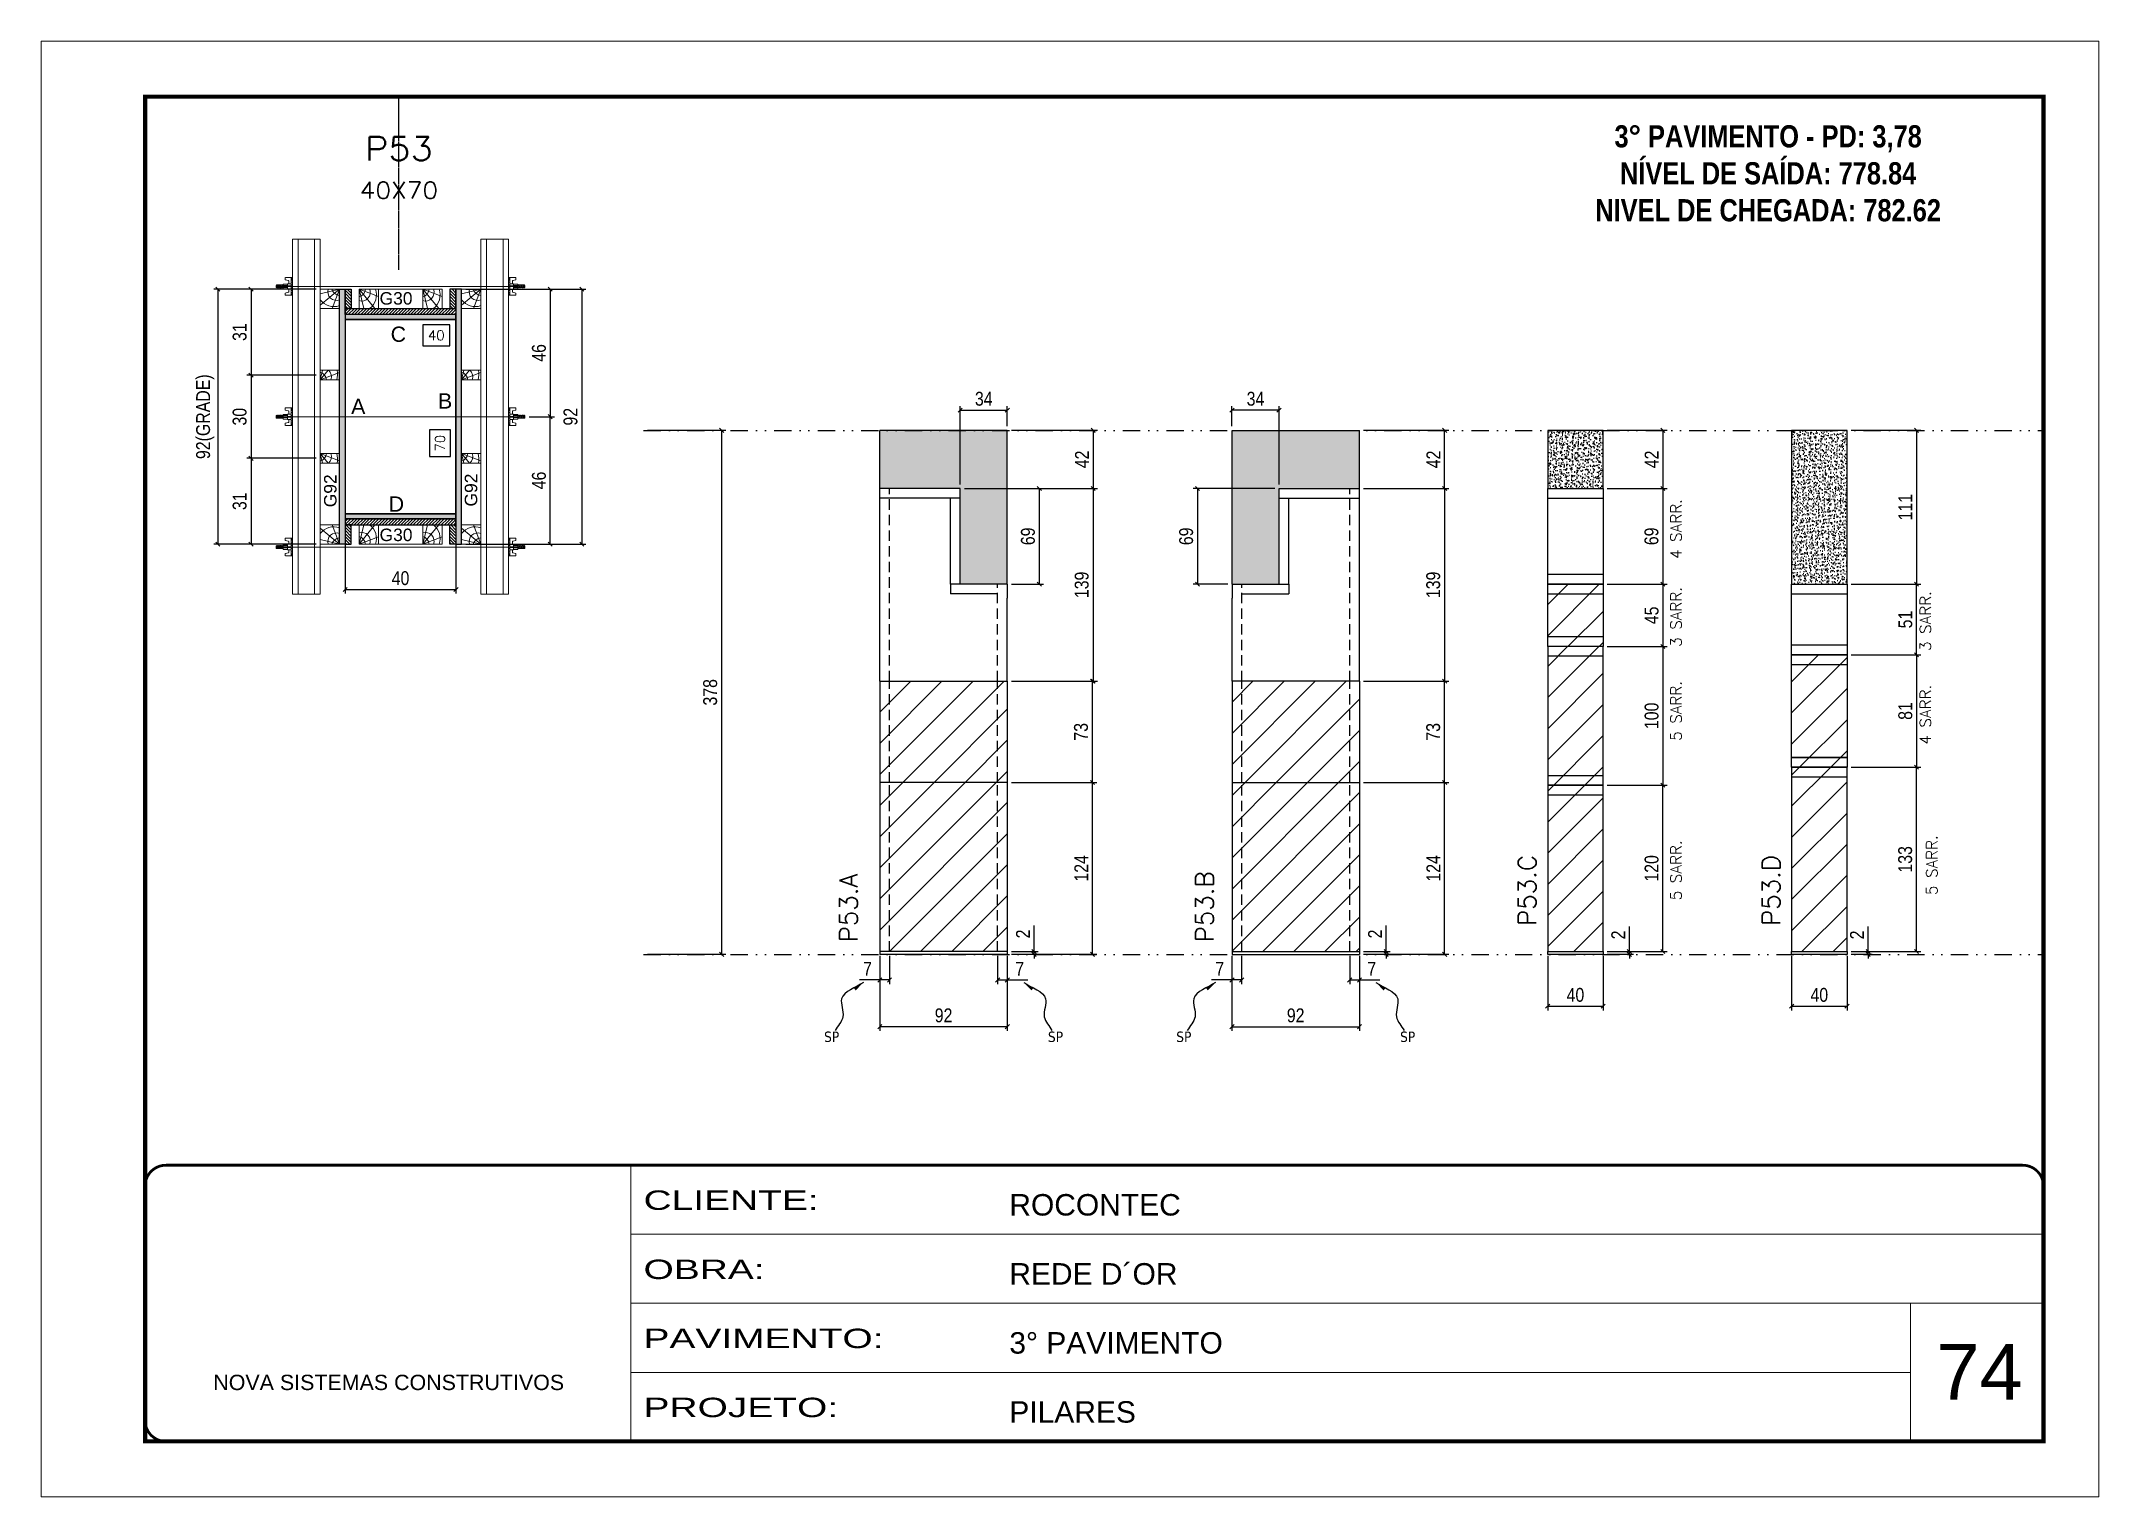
# Model space of a CAD drawing. Extents: x 2949 to 9203, y -16089 to 12527.
# Drawn here: x 4548 to 6033, y -9198 to -8148 of the extents above; entities that cross this region are included whole.
import ezdxf
from ezdxf.enums import TextEntityAlignment as Align

# ---------------------------------------------------------------- set-up
doc = ezdxf.new("R2010")
doc.units = 0
for name, pattern in [('CONTINUO', [0]), ('DASHED', [0.75, 0.5, -0.25]), ('DIVIDE2', [0.625, 0.25, -0.125, 0, -0.125, 0, -0.125]), ('HIDDEN', [0.375, 0.25, -0.125])]:
    doc.linetypes.add(name, pattern=pattern)
for name, color, linetype, lineweight in [('CARIMBO', 255, 'Continuous', 9), ('Folhas', 255, 'Continuous', 9), ('Hachura', 251, 'Continuous', 9), ('Madeira', 126, 'Continuous', 18), ('Perfil Metálico', 224, 'Continuous', 18), ('SARRAFO DE PRESSAO', 251, 'DASHED', 9), ('Texto Seção', 7, 'Continuous', 15)]:
    doc.layers.add(name, color=color, linetype=linetype, lineweight=lineweight)
for name, color, linetype in [('CHAPA', 1, 'Continuous'), ('COTA', 241, 'Continuous'), ('MEIO_PONT', 93, 'Continuous'), ('NOMENCLATURA', 7, 'Continuous'), ('Nível', 160, 'Continuous'), ('Painéis', 200, 'Continuous'), ('Romaneio', 10, 'Continuous'), ('SARR_2.2x7', 40, 'Continuous'), ('SARRAFO', 251, 'Continuous'), ('Sarrafo de Pressão', 42, 'HIDDEN'), ('texto', 7, 'Continuous'), ('Texto de Titulo', 7, 'Continuous'), ('Texto Qtd Sarr', 242, 'Continuous'), ('TEXTO_GERAL', 7, 'Continuous')]:
    doc.layers.add(name, color=color, linetype=linetype)
doc.styles.add('ARIAL', font='arial.ttf')
doc.styles.add('COTA TECNICA', font='techl___.ttf', dxfattribs={"height": 10})
doc.styles.add('COTA TECNICA 2X', font='techl___.ttf', dxfattribs={"height": 10})
doc.styles.add('COTA TECNICA-50', font='techl___.ttf', dxfattribs={"height": 10})
doc.styles.add('REGUA-120', font='ROMANS.shx', dxfattribs={"height": 15})
doc.styles.add('ROMANC', font='techb___.ttf', dxfattribs={"height": 2.5})
doc.styles.add('ROMANS', font='romans.shx')
doc.styles.add('SANSSERIF', font='sas_____.pfb')
doc.styles.get("Standard").update_dxf_attribs({"font": 'arial.ttf'})
doc.styles.add('Tecnologia', font='')
doc.styles.get('Tecnologia').set_extended_font_data('Forgotten Futurist')
doc.dimstyles.new('COTA PAINEL-50', dxfattribs={"dimtxt": 10, "dimasz": 3, "dimexe": 3, "dimexo": 3, "dimgap": 3, "dimtad": 1, "dimdec": 1, "dimzin": 12, "dimdsep": 46, "dimtxsty": 'COTA TECNICA-50', "dimblk1": 'OBLIQUE', "dimblk2": 'OBLIQUE', "dimsah": 1, "dimcen": 0.9, "dimclrd": 4, "dimclre": 4, "dimclrt": 240, "dimadec": 1, "dimazin": 3, "dimtfac": 1, "dimtdec": 1, "dimtmove": 0, "dimatfit": 3, "dimfxl": 1, "dimtolj": 1, "dimtzin": 12, "dimarcsym": 0})
doc.dimstyles.new('PAINEL', dxfattribs={"dimtxt": 10, "dimasz": 3, "dimexe": 3, "dimexo": 3, "dimgap": 3, "dimtad": 1, "dimdec": 1, "dimzin": 12, "dimdsep": 46, "dimtxsty": 'COTA TECNICA', "dimblk1": 'OBLIQUE', "dimblk2": 'OBLIQUE', "dimsah": 1, "dimcen": 0.9, "dimclrd": 4, "dimclre": 4, "dimclrt": 240, "dimadec": 1, "dimazin": 3, "dimtfac": 1, "dimtdec": 1, "dimtmove": 0, "dimatfit": 3, "dimfxl": 1, "dimtolj": 1, "dimtzin": 12, "dimarcsym": 0})
doc.dimstyles.new('SECAO PILAR', dxfattribs={"dimtxt": 10, "dimasz": 3, "dimexe": 3, "dimexo": 3, "dimgap": 3, "dimtad": 1, "dimdec": 1, "dimlfac": 0.5, "dimzin": 12, "dimdsep": 46, "dimtxsty": 'COTA TECNICA 2X', "dimblk1": 'OBLIQUE', "dimblk2": 'OBLIQUE', "dimsah": 1, "dimcen": 0.9, "dimclrd": 256, "dimclre": 256, "dimclrt": 256, "dimadec": 1, "dimazin": 3, "dimtfac": 1, "dimtdec": 1, "dimtmove": 0, "dimatfit": 3, "dimfxl": 1, "dimtolj": 1, "dimtzin": 12, "dimarcsym": 0})
doc.dimstyles.new('SECÇÃO 2', dxfattribs={"dimtxt": 7, "dimasz": 6, "dimexe": 0.18, "dimexo": 2, "dimgap": -4, "dimtad": 3, "dimdec": 1, "dimlfac": 0.5, "dimzin": 12, "dimdsep": 46, "dimtxsty": 'ROMANS', "dimblk": 'ARCHTICK', "dimcen": 0.09, "dimse1": 1, "dimse2": 1, "dimsd1": 1, "dimsd2": 1, "dimclrd": 180, "dimclre": 5, "dimclrt": 1, "dimadec": 0, "dimazin": 3, "dimtfac": 1, "dimtdec": 1, "dimtofl": 0, "dimtmove": 0, "dimatfit": 3, "dimldrblk": 'ARCHTICK', "dimfxl": 1, "dimtolj": 1, "dimtzin": 0, "dimarcsym": 0})
doc.dimstyles.get("Standard").update_dxf_attribs({"dimtxt": 0.18, "dimasz": 0.18, "dimexe": 0.18, "dimexo": 0.0625, "dimgap": 0.09, "dimtad": 0, "dimtih": 1, "dimtoh": 1, "dimdec": 4, "dimzin": 0, "dimdsep": 46, "dimtxsty": 'Standard', "dimcen": 0.09, "dimadec": 0, "dimazin": 0, "dimtfac": 1, "dimtdec": 4, "dimtofl": 0, "dimtmove": 0, "dimatfit": 3, "dimfxl": 1, "dimtolj": 1, "dimtzin": 0, "dimarcsym": 0})
pattern_1 = [(45, (-124473.467, -34199.222), (-11.2253202, 11.2253202), [])]
pattern_2 = [(45, (-3170, 3445.725), (-11.22532, 11.22532), [])]

msp = doc.modelspace()

# ---------------------------------------------------------------- texts
at = {"layer": 'CARIMBO', "style": 'ARIAL'}
msp.add_text('74', height=40, dxfattribs=at).set_placement((5915.39, -9127.47))
at = {"layer": 'NOMENCLATURA', "color": 2, "insert": (5793.86, -8181.56), "char_height": 16, "attachment_point": 2, "style": 'ROMANC'}
msp.add_mtext_dynamic_manual_height_columns('\\P3° PAVIMENTO - PD: 3,78\\PNÍVEL DE SAÍDA: 778.84\\PNIVEL DE CHEGADA: 782.62', width=300.2766, gutter_width=1, heights=[0], dxfattribs=at)
at = {"layer": 'texto', "color": 0, "char_height": 7.5, "attachment_point": 5}
for insert in [(5118.02, -8865.83), (5279.57, -8865.83), (5372.17, -8865.83), (5533.72, -8865.83)]:
    msp.add_mtext('{\\fTahoma|b0|i0|c0|p34;\\C4;SP}', dxfattribs=dict(at, insert=insert))
at = {"layer": 'Texto Seção', "linetype": 'Continuous', "style": 'ROMANS'}
for s, p in [('4 SARR.', (5731.37, -8521.17)), ('3 SARR.', (5731.37, -8584.51)), ('3 SARR.', (5911.35, -8587.53)), ('5 SARR.', (5731.37, -8652.31)), ('4 SARR.', (5911.35, -8655.09)), ('5 SARR.', (5731.37, -8767.29)), ('5 SARR.', (5915.99, -8763.57))]:
    msp.add_text(s, height=8, rotation=90, dxfattribs=at).set_placement(p)
at = {"layer": 'Texto Seção', "style": 'REGUA-120'}
for s, p in [('P53.A', (5136.73, -8797.7)), ('P53.B', (5393.67, -8797.7))]:
    msp.add_text(s, height=13, rotation=90, dxfattribs=at).set_placement(p)
at = {"layer": 'Texto Seção', "char_height": 13, "width": 285.3299, "attachment_point": 7, "rotation": 90, "style": 'REGUA-120'}
for s, insert in [('P53.C', (5626.45, -8785.87)), ('P53.D', (5802.51, -8785.87))]:
    msp.add_mtext(s, dxfattribs=dict(at, insert=insert))
at = {"layer": 'TEXTO_GERAL', "style": 'ARIAL'}
for s, p in [('C', (4805.32, -8358.99)), ('B', (4839.09, -8407.13)), ('A', (4776.37, -8411.04)), ('D', (4803.92, -8481.49))]:
    msp.add_text(s, height=11, dxfattribs=at).set_placement(p, align=Align.MIDDLE_CENTER)
at = {"layer": 'TEXTO_GERAL', "color": 0, "linetype": 'Continuous', "style": 'SANSSERIF'}
for p in [(4756.19, -8483.83), (4857.75, -8483.28)]:
    msp.add_text('G92', height=9, rotation=90, dxfattribs=at).set_placement(p, align=Align.MIDDLE_LEFT)
at = {"layer": 'TEXTO_GERAL', "color": 0, "linetype": 'Continuous', "char_height": 9, "width": 285.3299, "style": 'SANSSERIF'}
for insert, attachment_point in [((4791.77, -8328.63), 1), ((4791.77, -8508.35), 7)]:
    msp.add_mtext('G30', dxfattribs=dict(at, insert=insert, attachment_point=attachment_point))

# ---------------------------------------------------------------- blocks, each defined once
blk = doc.blocks.new('9999999999')
at = {"color": 30, "linetype": 'CONTINUO'}
for p, q in [((98564.6, 34230.2), (98564.6, 34429.4)), ((98564.6, 34379.6), (99584, 34379.6)), ((98564.6, 34329.8), (99488, 34329.8)), ((99584, 34329.8), (99488, 34329.8)), ((99488, 34329.8), (99488, 34230.2)), ((98564.6, 34280), (99488, 34280))]:
    blk.add_line(p, q, dxfattribs=at)
at = {"color": 30, "linetype": 'CONTINUO', "const_width": 2}
blk.add_lwpolyline([(99584, 34230.2), (99584, 34414.4, 0.414214), (99569, 34429.4), (98229, 34429.4, 0.414214), (98214, 34414.4), (98214, 34245.2, 0.414214), (98229, 34230.2), (99584, 34230.2)], format="xyb", dxfattribs=at)
at = {"layer": 'Folhas'}
blk.add_lwpolyline([(98139, 34190.2), (99624, 34190.2), (99624, 35240.2), (98139, 35240.2)], close=True, dxfattribs=at)
at = {"layer": 'Folhas', "color": 30, "const_width": 3}
blk.add_lwpolyline([(98214, 34230.2), (99584, 34230.2), (99584, 35200.2), (98214, 35200.2)], close=True, dxfattribs=at)
at = {"color": 7, "linetype": 'Continuous', "ltscale": 5, "style": 'ARIAL'}
for s, height, p in [('ROCONTEC', 15.48, (98837.7, 34393.1)), ('REDE D´OR', 15.48, (98837.7, 34343.3)), ('3° PAVIMENTO', 15.483, (98837.7, 34293.5)), ('NOVA SISTEMAS CONSTRUTIVOS', 11.059, (98263.2, 34267.2)), ('PILARES', 15.48, (98837.7, 34243.7))]:
    blk.add_text(s, height=height, dxfattribs=at).set_placement(p)
at = {"layer": 'Folhas', "color": 7, "style": 'Tecnologia', "width": 1.5}
for s, p in [('CLIENTE:', (98573.7, 34397.2)), ('OBRA:', (98573.7, 34347.3)), ('PAVIMENTO:', (98573.7, 34297.5)), ('PROJETO:', (98573.7, 34247.7))]:
    blk.add_text(s, height=14, dxfattribs=at).set_placement(p)
blk = doc.blocks.new('titulo1')
at = {"layer": 'Defpoints', "color": 252, "linetype": 'HIDDEN', "ltscale": 2}
blk.add_line((0, 0), (0, 125), dxfattribs=at)
at = {"layer": 'Defpoints', "style": 'ROMANS', "oblique": 15}
blk.add_attdef('FOLHA', text='', height=10, dxfattribs=at).set_placement((0, 15.6), align=Align.MIDDLE_CENTER)
at = {"layer": 'Texto Qtd Sarr', "color": 3, "style": 'ROMANS', "oblique": 15}
for tag, height, p in [('TITULO', 17, (0, 71.4)), ('SEÇÃO', 12, (0, 41.5))]:
    blk.add_attdef(tag, text='', height=height, dxfattribs=at).set_placement(p, align=Align.MIDDLE_CENTER)
blk = doc.blocks.new('*D2268')
at = {"layer": 'COTA', "color": 180, "lineweight": -2, "transparency": 16777216}
for p, q in [((4842.9, -8427.9), (4827.9, -8427.9)), ((4827.9, -8427.9), (4827.9, -8447.2)), ((4842.9, -8447.2), (4842.9, -8427.9)), ((4827.9, -8447.2), (4842.9, -8447.2))]:
    blk.add_line(p, q, dxfattribs=at)
at = {"layer": 'Defpoints', "color": 0, "transparency": 16777216}
for p in [(4766.9, -8348.5), (4766.9, -8488.5), (4846.9, -8488.5)]:
    blk.add_point(p, dxfattribs=at)
at = {"layer": 'COTA', "color": 1, "transparency": 16777216, "insert": (4835.4, -8437.6), "char_height": 7, "attachment_point": 5, "rotation": 90, "style": 'ROMANS'}
blk.add_mtext('\\A1;70', dxfattribs=at)
blk = doc.blocks.new('_ArchTick')
at = {"color": 0, "linetype": 'ByBlock', "const_width": 0.15}
blk.add_lwpolyline([(-0.5, -0.5), (0.5, 0.5)], dxfattribs=at)
blk = doc.blocks.new('_Oblique')
at = {"color": 0, "linetype": 'ByBlock', "lineweight": -2}
blk.add_line((-0.5, -0.5), (0.5, 0.5), dxfattribs=at)
blk = doc.blocks.new('*D2269')
at = {"layer": 'COTA', "lineweight": -2, "transparency": 16777216}
for p, q in [((4853.9, -8326.5), (4940.7, -8326.5)), ((4937.7, -8326.5), (4937.7, -8510.5)), ((4853.9, -8510.5), (4940.7, -8510.5))]:
    blk.add_line(p, q, dxfattribs=at)
at = {"layer": 'Defpoints', "color": 0, "transparency": 16777216}
for p in [(4850.9, -8326.5), (4850.9, -8510.5), (4937.7, -8510.5)]:
    blk.add_point(p, dxfattribs=at)
at = {"layer": 'COTA', "lineweight": -2, "transparency": 16777216, "xscale": 3, "yscale": 3, "zscale": 3}
for p, rotation in [((4937.7, -8326.5), 90), ((4937.7, -8510.5), 270)]:
    blk.add_blockref('_Oblique', p, dxfattribs=dict(at, rotation=rotation))
at = {"layer": 'COTA', "transparency": 16777216, "insert": (4929.6, -8418.5), "char_height": 10, "attachment_point": 5, "rotation": 90, "style": 'COTA TECNICA 2X'}
blk.add_mtext('\\A1;92', dxfattribs=at)
blk = doc.blocks.new('*D2270')
at = {"layer": 'COTA', "lineweight": -2, "transparency": 16777216}
for p, q in [((4887.9, -8326.5), (4917.9, -8326.5)), ((4914.9, -8326.5), (4914.9, -8418.5)), ((4899.7, -8418.5), (4917.9, -8418.5))]:
    blk.add_line(p, q, dxfattribs=at)
at = {"layer": 'Defpoints', "color": 0, "transparency": 16777216}
for p in [(4884.9, -8326.5), (4896.7, -8418.5), (4914.9, -8418.5)]:
    blk.add_point(p, dxfattribs=at)
at = {"layer": 'COTA', "lineweight": -2, "transparency": 16777216, "xscale": 3, "yscale": 3, "zscale": 3}
for p, rotation in [((4914.9, -8326.5), 90), ((4914.9, -8418.5), 270)]:
    blk.add_blockref('_Oblique', p, dxfattribs=dict(at, rotation=rotation))
at = {"layer": 'COTA', "transparency": 16777216, "insert": (4906.8, -8372.5), "char_height": 10, "attachment_point": 5, "rotation": 90, "style": 'COTA TECNICA 2X'}
blk.add_mtext('\\A1;46', dxfattribs=at)
blk = doc.blocks.new('*D2271')
at = {"layer": 'COTA', "lineweight": -2, "transparency": 16777216}
for p, q in [((4899.7, -8418.5), (4917.9, -8418.5)), ((4914.9, -8510.5), (4914.9, -8418.5)), ((4887.9, -8510.5), (4917.9, -8510.5))]:
    blk.add_line(p, q, dxfattribs=at)
at = {"layer": 'Defpoints', "color": 0, "transparency": 16777216}
for p in [(4896.7, -8418.5), (4914.9, -8418.5), (4884.9, -8510.5)]:
    blk.add_point(p, dxfattribs=at)
at = {"layer": 'COTA', "lineweight": -2, "transparency": 16777216, "xscale": 3, "yscale": 3, "zscale": 3}
for p, rotation in [((4914.9, -8418.5), 90), ((4914.9, -8510.5), 270)]:
    blk.add_blockref('_Oblique', p, dxfattribs=dict(at, rotation=rotation))
at = {"layer": 'COTA', "transparency": 16777216, "insert": (4906.8, -8464.5), "char_height": 10, "attachment_point": 5, "rotation": 90, "style": 'COTA TECNICA 2X'}
blk.add_mtext('\\A1;46', dxfattribs=at)
blk = doc.blocks.new('*D2272')
at = {"layer": 'COTA', "color": 180, "lineweight": -2, "transparency": 16777216}
for p, q in [((4842.4, -8352.3), (4823.1, -8352.3)), ((4823.1, -8352.3), (4823.1, -8367.3)), ((4842.4, -8367.3), (4842.4, -8352.3)), ((4823.1, -8367.3), (4842.4, -8367.3))]:
    blk.add_line(p, q, dxfattribs=at)
at = {"layer": 'Defpoints', "color": 0, "transparency": 16777216}
for p in [(4766.9, -8348.5), (4846.9, -8348.5), (4846.9, -8371.3)]:
    blk.add_point(p, dxfattribs=at)
at = {"layer": 'COTA', "color": 1, "transparency": 16777216, "insert": (4832.7, -8359.8), "char_height": 7, "attachment_point": 5, "style": 'ROMANS'}
blk.add_mtext('\\A1;40', dxfattribs=at)
blk = doc.blocks.new('PONTALETE')
at = {"layer": 'Madeira'}
for q in [(2.71, 7), (7, 5.76), (7, 1.74)]:
    blk.add_line((0, 0), q, dxfattribs=at)
blk.add_lwpolyline([(0, 0), (7, 0), (7, 7), (0, 7)], close=True, dxfattribs=at)
for centre, radius, start, end in [((2.04, 0.06), 6.23, 37.28179, 109.09128), ((1.09, 0.9), 3.19, 343.60304, 109.98471), ((-0.21, -0.78), 3.09, 14.63219, 86.0383)]:
    blk.add_arc(centre, radius, start, end, dxfattribs=at)
blk = doc.blocks.new('*D2273')
at = {"layer": 'COTA', "lineweight": -2, "transparency": 16777216}
for p, q in [((4745.9, -8326.5), (4672.1, -8326.5)), ((4675.1, -8326.5), (4675.1, -8510.5)), ((4745.9, -8510.5), (4672.1, -8510.5))]:
    blk.add_line(p, q, dxfattribs=at)
at = {"layer": 'Defpoints', "color": 0, "transparency": 16777216}
for p in [(4748.9, -8326.5), (4675.1, -8510.5), (4748.9, -8510.5)]:
    blk.add_point(p, dxfattribs=at)
at = {"layer": 'COTA', "lineweight": -2, "transparency": 16777216, "xscale": 3, "yscale": 3, "zscale": 3}
for p, rotation in [((4675.1, -8326.5), 90), ((4675.1, -8510.5), 270)]:
    blk.add_blockref('_Oblique', p, dxfattribs=dict(at, rotation=rotation))
at = {"layer": 'COTA', "transparency": 16777216, "insert": (4665.9, -8418.5), "char_height": 10, "attachment_point": 5, "rotation": 90, "style": 'COTA TECNICA 2X'}
blk.add_mtext('\\A1;92(GRADE)', dxfattribs=at)
blk = doc.blocks.new('MEIO PONTALETE')
at = {"layer": 'Madeira'}
for q in [(2.71, 7), (3.5, 2.88), (3.5, 0.87)]:
    blk.add_line((0, 0), q, dxfattribs=at)
blk.add_lwpolyline([(0, 0), (3.5, 0), (3.5, 7), (0, 7)], close=True, dxfattribs=at)
for centre, radius, start, end in [((2.04, 0.06), 6.23, 76.44987, 109.09128), ((1.09, 0.9), 3.19, 40.90626, 109.98471), ((-0.21, -0.78), 3.09, 14.63219, 86.0383)]:
    blk.add_arc(centre, radius, start, end, dxfattribs=at)
blk = doc.blocks.new('*D2274')
at = {"layer": 'COTA', "lineweight": -2, "transparency": 16777216}
for p, q in [((4745.9, -8448.5), (4696, -8448.5)), ((4699, -8448.5), (4699, -8510.5)), ((4745.9, -8510.5), (4696, -8510.5))]:
    blk.add_line(p, q, dxfattribs=at)
at = {"layer": 'Defpoints', "color": 0, "transparency": 16777216}
for p in [(4748.9, -8448.5), (4699, -8510.5), (4748.9, -8510.5)]:
    blk.add_point(p, dxfattribs=at)
at = {"layer": 'COTA', "lineweight": -2, "transparency": 16777216, "xscale": 3, "yscale": 3, "zscale": 3}
for p, rotation in [((4699, -8448.5), 90), ((4699, -8510.5), 270)]:
    blk.add_blockref('_Oblique', p, dxfattribs=dict(at, rotation=rotation))
at = {"layer": 'COTA', "transparency": 16777216, "insert": (4690.8, -8479.5), "char_height": 10, "attachment_point": 5, "rotation": 90, "style": 'COTA TECNICA 2X'}
blk.add_mtext('\\A1;31', dxfattribs=at)
blk = doc.blocks.new('C')
at = {"layer": 'Hachura', "color": 0}
for p, q in [((0, 3.22), (0, -3.22)), ((0.45, 3.22), (0, 3.22)), ((0.46, 3.16), (0, 3.16)), ((0.46, 3.05), (0, 3.05)), ((0.46, 2.88), (0, 2.88)), ((0, 2.75), (0, -1.16)), ((0.46, 2.65), (0, 2.65)), ((0.46, 2.23), (0, 2.23)), ((0.46, 1.51), (0, 1.51)), ((0.39, 0.49), (0.17, 0.49)), ((0.45, -3.23), (0.45, 3.22)), ((0.45, 3.22), (2.58, 3.22)), ((1.74, 0.97), (0.45, 0.97)), ((1.45, 0.1), (0.45, 0.1)), ((1.35, 1.94), (1.35, 0.96)), ((2.58, 2.39), (1.47, 2.09)), ((1.74, -0.97), (1.74, 0.97)), ((1.74, 0.97), (1.74, 0.84)), ((1.74, 0.97), (1.74, 0.84)), ((1.74, 0.84), (3.35, 0.84)), ((3.35, 0.45), (1.74, 0.45)), ((2.58, 3.22), (2.58, 2.39)), ((3.32, 0.84), (3.32, -0.84)), ((3.35, 0.84), (3.35, -0.84)), ((3.68, 0.45), (3.35, 0.45)), ((3.84, -0.52), (3.35, 0.45)), ((3.35, 0.06), (3.67, -0.57)), ((3.68, 0.45), (4.16, -0.52)), ((3.72, 0.5), (4.25, -0.57)), ((4.37, -0.55), (3.83, 0.53)), ((4.15, 0.45), (3.93, 0.45)), ((4.42, -0.52), (3.93, 0.45)), ((4.15, 0.45), (4.26, 0.45)), ((4.26, 0.45), (4.74, -0.52)), ((4.3, 0.5), (4.83, -0.57)), ((4.95, -0.55), (4.41, 0.53)), ((4.51, 0.45), (4.84, 0.45)), ((5, -0.52), (4.51, 0.45)), ((4.84, 0.45), (5.32, -0.52)), ((4.88, 0.5), (5.41, -0.57)), ((5.53, -0.55), (4.99, 0.53)), ((5.58, -0.52), (5.09, 0.45)), ((5.42, 0.45), (5.09, 0.45)), ((5.58, -0.52), (5.09, 0.45)), ((5.42, 0.45), (5.74, -0.19)), ((5.46, 0.5), (5.74, -0.07)), ((5.74, 0.19), (5.57, 0.53)), ((5.74, 0.32), (5.68, 0.45)), ((5.68, 0.45), (5.74, 0.45)), ((5.74, 0.45), (5.9, 0.29)), ((5.74, 0.45), (5.74, -0.52)), ((5.9, -0.36), (5.9, 0.29)), ((0.45, 0), (0, 0)), ((0.46, -1.52), (0, -1.52)), ((0.46, -2.23), (0, -2.23)), ((0.46, -2.65), (0, -2.65)), ((0.46, -2.88), (0, -2.88)), ((0.46, -3.05), (0, -3.05)), ((0.46, -3.16), (0, -3.16)), ((0, -3.22), (2.57, -3.22)), ((0.08, -0.48), (0.29, -0.48)), ((0.29, -0.48), (0.4, -0.48)), ((0.45, 0), (0.45, -0.97)), ((0.45, -0.16), (1.45, -0.16)), ((0.45, -0.65), (0.45, -0.32)), ((0.45, -3.23), (0.45, -0.65)), ((0.45, -0.97), (1.74, -0.97)), ((1.35, -1.94), (1.35, -0.97)), ((2.58, -2.39), (1.47, -2.1)), ((3.35, -0.32), (1.74, -0.32)), ((3.35, -0.84), (1.74, -0.84)), ((2.58, -3.23), (2.58, -2.39)), ((3.35, -0.07), (3.58, -0.52)), ((3.35, -0.52), (3.58, -0.52)), ((3.84, -0.52), (4.16, -0.52)), ((4.42, -0.52), (4.74, -0.52)), ((4.63, -0.52), (4.74, -0.52)), ((5, -0.52), (5.32, -0.52)), ((5.58, -0.52), (5.74, -0.52)), ((5.74, -0.52), (5.9, -0.36)), ((5.74, -0.52), (5.74, -0.52))]:
    blk.add_line(p, q, dxfattribs=at)
for centre, radius, start, end in [((1.52, 1.94), 0.161, 104.74356, 180), ((1.44, -0.03), 0.129, 272.69497, 87.30503), ((3.81, 0.39), 0.143, 25.56881, 154.43119), ((4.39, 0.39), 0.143, 25.56881, 154.43119), ((4.97, 0.39), 0.143, 25.56881, 154.43119), ((5.55, 0.39), 0.143, 25.56881, 154.43119), ((0.17, -0.37), 0.174, 221.74404, 317.85924), ((1.52, -1.94), 0.161, 180, 255.25644), ((3.71, -0.4), 0.174, 222.14076, 318.25596), ((4.29, -0.4), 0.174, 222.14076, 318.25596), ((4.87, -0.4), 0.174, 222.14076, 318.25596), ((5.45, -0.4), 0.174, 222.14076, 318.25596), ((5.61, -0.4), 0.174, 317.85924, 318.25596)]:
    blk.add_arc(centre, radius, start, end, dxfattribs=at)
blk = doc.blocks.new('*D2275')
at = {"layer": 'COTA', "lineweight": -2, "transparency": 16777216}
for p, q in [((4745.9, -8326.5), (4696, -8326.5)), ((4699, -8326.5), (4699, -8388.5)), ((4745.9, -8388.5), (4696, -8388.5))]:
    blk.add_line(p, q, dxfattribs=at)
at = {"layer": 'Defpoints', "color": 0, "transparency": 16777216}
for p in [(4748.9, -8326.5), (4699, -8388.5), (4748.9, -8388.5)]:
    blk.add_point(p, dxfattribs=at)
at = {"layer": 'COTA', "lineweight": -2, "transparency": 16777216, "xscale": 3, "yscale": 3, "zscale": 3}
for p, rotation in [((4699, -8326.5), 90), ((4699, -8388.5), 270)]:
    blk.add_blockref('_Oblique', p, dxfattribs=dict(at, rotation=rotation))
at = {"layer": 'COTA', "transparency": 16777216, "insert": (4690.8, -8357.5), "char_height": 10, "attachment_point": 5, "rotation": 90, "style": 'COTA TECNICA 2X'}
blk.add_mtext('\\A1;31', dxfattribs=at)
blk = doc.blocks.new('*D2276')
at = {"layer": 'COTA', "lineweight": -2, "transparency": 16777216}
for p, q in [((4745.9, -8388.5), (4696, -8388.5)), ((4699, -8388.5), (4699, -8448.5)), ((4745.9, -8448.5), (4696, -8448.5))]:
    blk.add_line(p, q, dxfattribs=at)
at = {"layer": 'Defpoints', "color": 0, "transparency": 16777216}
for p in [(4748.9, -8388.5), (4699, -8448.5), (4748.9, -8448.5)]:
    blk.add_point(p, dxfattribs=at)
at = {"layer": 'COTA', "lineweight": -2, "transparency": 16777216, "xscale": 3, "yscale": 3, "zscale": 3}
for p, rotation in [((4699, -8388.5), 90), ((4699, -8448.5), 270)]:
    blk.add_blockref('_Oblique', p, dxfattribs=dict(at, rotation=rotation))
at = {"layer": 'COTA', "transparency": 16777216, "insert": (4690.8, -8418.5), "char_height": 10, "attachment_point": 5, "rotation": 90, "style": 'COTA TECNICA 2X'}
blk.add_mtext('\\A1;30', dxfattribs=at)
blk = doc.blocks.new('*D2293')
at = {"layer": 'COTA', "lineweight": -2, "transparency": 16777216}
for p, q in [((4766.9, -8495.1), (4766.9, -8546.1)), ((4846.9, -8495.1), (4846.9, -8546.1)), ((4766.9, -8543.1), (4846.9, -8543.1))]:
    blk.add_line(p, q, dxfattribs=at)
at = {"layer": 'Defpoints', "color": 0, "transparency": 16777216}
for p in [(4766.9, -8492.1), (4846.9, -8492.1), (4846.9, -8543.1)]:
    blk.add_point(p, dxfattribs=at)
at = {"layer": 'COTA', "lineweight": -2, "transparency": 16777216, "xscale": 3, "yscale": 3, "zscale": 3, "rotation": 180}
blk.add_blockref('_Oblique', (4766.9, -8543.1), dxfattribs=at)
at = {"layer": 'COTA', "lineweight": -2, "transparency": 16777216, "xscale": 3, "yscale": 3, "zscale": 3}
blk.add_blockref('_Oblique', (4846.9, -8543.1), dxfattribs=at)
at = {"layer": 'COTA', "transparency": 16777216, "insert": (4806.9, -8535), "char_height": 10, "attachment_point": 5, "style": 'COTA TECNICA 2X'}
blk.add_mtext('\\A1;40', dxfattribs=at)
blk = doc.blocks.new('*D2294')
at = {"layer": 'COTA', "color": 4, "linetype": 'ByBlock', "lineweight": -2, "transparency": 16777216}
for p, q in [((4985.2, -8428.3), (5041.6, -8428.3)), ((5038.6, -8428.3), (5038.6, -8806.3)), ((4985.2, -8806.3), (5041.6, -8806.3))]:
    blk.add_line(p, q, dxfattribs=at)
at = {"layer": 'Defpoints', "color": 0, "linetype": 'ByBlock', "transparency": 16777216}
for p in [(4982.2, -8428.3), (4982.2, -8806.3), (5038.6, -8806.3)]:
    blk.add_point(p, dxfattribs=at)
at = {"layer": 'COTA', "color": 4, "linetype": 'ByBlock', "lineweight": -2, "transparency": 16777216, "xscale": 3, "yscale": 3, "zscale": 3}
for p, rotation in [((5038.6, -8428.3), 90), ((5038.6, -8806.3), 270)]:
    blk.add_blockref('_Oblique', p, dxfattribs=dict(at, rotation=rotation))
at = {"layer": 'COTA', "color": 240, "linetype": 'ByBlock', "transparency": 16777216, "insert": (5030.4, -8617.3), "char_height": 10, "attachment_point": 5, "rotation": 90, "style": 'COTA TECNICA'}
blk.add_mtext('\\A1;378', dxfattribs=at)
blk = doc.blocks.new('*D2277')
at = {"layer": 'COTA', "color": 4, "lineweight": -2, "transparency": 16777216}
for p, q in [((5152.8, -8807.3), (5152.8, -8861.5)), ((5244.8, -8807.3), (5244.8, -8861.5)), ((5244.8, -8858.5), (5152.8, -8858.5))]:
    blk.add_line(p, q, dxfattribs=at)
at = {"layer": 'Defpoints', "color": 0, "transparency": 16777216}
for p in [(5152.8, -8804.3), (5244.8, -8804.3), (5152.8, -8858.5)]:
    blk.add_point(p, dxfattribs=at)
at = {"layer": 'COTA', "color": 4, "lineweight": -2, "transparency": 16777216, "xscale": 3, "yscale": 3, "zscale": 3, "rotation": 180}
blk.add_blockref('_Oblique', (5152.8, -8858.5), dxfattribs=at)
at = {"layer": 'COTA', "color": 4, "lineweight": -2, "transparency": 16777216, "xscale": 3, "yscale": 3, "zscale": 3}
blk.add_blockref('_Oblique', (5244.8, -8858.5), dxfattribs=at)
at = {"layer": 'COTA', "color": 240, "transparency": 16777216, "insert": (5198.8, -8850.4), "char_height": 10, "attachment_point": 5, "style": 'COTA TECNICA'}
blk.add_mtext('\\A1;92', dxfattribs=at)
blk = doc.blocks.new('*D2278')
at = {"layer": 'COTA', "color": 4, "lineweight": -2, "transparency": 16777216}
for p, q in [((5152.8, -8809.3), (5152.8, -8827.8)), ((5159.8, -8807.3), (5159.8, -8827.8)), ((5152.8, -8824.8), (5138.1, -8824.8)), ((5159.8, -8824.8), (5152.8, -8824.8))]:
    blk.add_line(p, q, dxfattribs=at)
at = {"layer": 'Defpoints', "color": 0, "transparency": 16777216}
for p in [(5159.8, -8804.3), (5152.8, -8806.3), (5152.8, -8824.8)]:
    blk.add_point(p, dxfattribs=at)
at = {"layer": 'COTA', "color": 4, "lineweight": -2, "transparency": 16777216, "xscale": 3, "yscale": 3, "zscale": 3, "rotation": 180}
blk.add_blockref('_Oblique', (5152.8, -8824.8), dxfattribs=at)
at = {"layer": 'COTA', "color": 4, "lineweight": -2, "transparency": 16777216, "xscale": 3, "yscale": 3, "zscale": 3}
blk.add_blockref('_Oblique', (5159.8, -8824.8), dxfattribs=at)
at = {"layer": 'COTA', "color": 240, "transparency": 16777216, "insert": (5143.9, -8816.8), "char_height": 10, "attachment_point": 5, "style": 'COTA TECNICA-50'}
blk.add_mtext('\\A1;7', dxfattribs=at)
blk = doc.blocks.new('*D2279')
at = {"layer": 'COTA', "color": 4, "lineweight": -2, "transparency": 16777216}
for p, q in [((5237.8, -8807.3), (5237.8, -8827.8)), ((5244.8, -8809.3), (5244.8, -8827.8)), ((5237.8, -8824.8), (5244.8, -8824.8)), ((5244.8, -8824.8), (5259.5, -8824.8))]:
    blk.add_line(p, q, dxfattribs=at)
at = {"layer": 'Defpoints', "color": 0, "transparency": 16777216}
for p in [(5237.8, -8804.3), (5244.8, -8806.3), (5244.8, -8824.8)]:
    blk.add_point(p, dxfattribs=at)
at = {"layer": 'COTA', "color": 4, "lineweight": -2, "transparency": 16777216, "xscale": 3, "yscale": 3, "zscale": 3, "rotation": 180}
blk.add_blockref('_Oblique', (5237.8, -8824.8), dxfattribs=at)
at = {"layer": 'COTA', "color": 4, "lineweight": -2, "transparency": 16777216, "xscale": 3, "yscale": 3, "zscale": 3}
blk.add_blockref('_Oblique', (5244.8, -8824.8), dxfattribs=at)
at = {"layer": 'COTA', "color": 240, "transparency": 16777216, "insert": (5253.7, -8816.8), "char_height": 10, "attachment_point": 5, "style": 'COTA TECNICA-50'}
blk.add_mtext('\\A1;7', dxfattribs=at)
blk = doc.blocks.new('*D2280')
at = {"layer": 'Defpoints', "color": 0, "linetype": 'ByBlock', "transparency": 16777216}
for p in [(5244.8, -8682.3), (5306.3, -8682.3), (5244.8, -8806.3)]:
    blk.add_point(p, dxfattribs=at)
at = {"layer": 'Romaneio', "color": 4, "linetype": 'ByBlock', "lineweight": -2, "transparency": 16777216}
for p, q in [((5247.8, -8682.3), (5309.3, -8682.3)), ((5306.3, -8806.3), (5306.3, -8682.3)), ((5247.8, -8806.3), (5309.3, -8806.3))]:
    blk.add_line(p, q, dxfattribs=at)
at = {"layer": 'Romaneio', "color": 4, "linetype": 'ByBlock', "lineweight": -2, "transparency": 16777216, "xscale": 3, "yscale": 3, "zscale": 3}
for p, rotation in [((5306.3, -8682.3), 90), ((5306.3, -8806.3), 270)]:
    blk.add_blockref('_Oblique', p, dxfattribs=dict(at, rotation=rotation))
at = {"layer": 'Romaneio', "color": 240, "linetype": 'ByBlock', "transparency": 16777216, "insert": (5298.2, -8744.3), "char_height": 10, "attachment_point": 5, "rotation": 90, "style": 'COTA TECNICA'}
blk.add_mtext('\\A1;124', dxfattribs=at)
blk = doc.blocks.new('*D2281')
at = {"layer": 'COTA', "color": 4, "lineweight": -2, "transparency": 16777216}
for p, q in [((5264.1, -8804.3), (5264.1, -8785.5)), ((5247.8, -8804.3), (5267.1, -8804.3)), ((5264.1, -8806.3), (5264.1, -8804.3)), ((5247.8, -8806.3), (5267.1, -8806.3)), ((5264.1, -8806.3), (5264.1, -8809.3))]:
    blk.add_line(p, q, dxfattribs=at)
at = {"layer": 'Defpoints', "color": 0, "transparency": 16777216}
for p in [(5244.8, -8804.3), (5244.8, -8806.3), (5264.1, -8806.3)]:
    blk.add_point(p, dxfattribs=at)
at = {"layer": 'COTA', "color": 4, "lineweight": -2, "transparency": 16777216, "xscale": 3, "yscale": 3, "zscale": 3}
for p, rotation in [((5264.1, -8804.3), 270), ((5264.1, -8806.3), 90)]:
    blk.add_blockref('_Oblique', p, dxfattribs=dict(at, rotation=rotation))
at = {"layer": 'COTA', "color": 240, "transparency": 16777216, "insert": (5256.1, -8791.6), "char_height": 10, "attachment_point": 5, "rotation": 90, "style": 'COTA TECNICA-50'}
blk.add_mtext('\\A1;2', dxfattribs=at)
blk = doc.blocks.new('*D2295')
at = {"layer": 'COTA', "color": 4, "linetype": 'ByBlock', "lineweight": -2, "transparency": 16777216}
for p, q in [((5247.8, -8609.3), (5309.3, -8609.3)), ((5306.3, -8682.3), (5306.3, -8609.3)), ((5247.8, -8682.3), (5309.3, -8682.3))]:
    blk.add_line(p, q, dxfattribs=at)
at = {"layer": 'Defpoints', "color": 0, "linetype": 'ByBlock', "transparency": 16777216}
for p in [(5244.8, -8609.3), (5306.3, -8609.3), (5244.8, -8682.3)]:
    blk.add_point(p, dxfattribs=at)
at = {"layer": 'COTA', "color": 4, "linetype": 'ByBlock', "lineweight": -2, "transparency": 16777216, "xscale": 3, "yscale": 3, "zscale": 3}
for p, rotation in [((5306.3, -8609.3), 90), ((5306.3, -8682.3), 270)]:
    blk.add_blockref('_Oblique', p, dxfattribs=dict(at, rotation=rotation))
at = {"layer": 'COTA', "color": 240, "linetype": 'ByBlock', "transparency": 16777216, "insert": (5298, -8645.8), "char_height": 10, "attachment_point": 5, "rotation": 90, "style": 'COTA TECNICA'}
blk.add_mtext('\\A1;73', dxfattribs=at)
blk = doc.blocks.new('*D2282')
at = {"layer": 'COTA', "color": 4, "lineweight": -2, "transparency": 16777216}
for p, q in [((5634.8, -8807.3), (5634.8, -8846.7)), ((5674.8, -8807.3), (5674.8, -8846.7)), ((5634.8, -8843.7), (5674.8, -8843.7))]:
    blk.add_line(p, q, dxfattribs=at)
at = {"layer": 'Defpoints', "color": 0, "transparency": 16777216}
for p in [(5634.8, -8804.3), (5674.8, -8804.3), (5674.8, -8843.7)]:
    blk.add_point(p, dxfattribs=at)
at = {"layer": 'COTA', "color": 4, "lineweight": -2, "transparency": 16777216, "xscale": 3, "yscale": 3, "zscale": 3, "rotation": 180}
blk.add_blockref('_Oblique', (5634.8, -8843.7), dxfattribs=at)
at = {"layer": 'COTA', "color": 4, "lineweight": -2, "transparency": 16777216, "xscale": 3, "yscale": 3, "zscale": 3}
blk.add_blockref('_Oblique', (5674.8, -8843.7), dxfattribs=at)
at = {"layer": 'COTA', "color": 240, "transparency": 16777216, "insert": (5654.8, -8835.6), "char_height": 10, "attachment_point": 5, "style": 'COTA TECNICA'}
blk.add_mtext('\\A1;40', dxfattribs=at)
blk = doc.blocks.new('*D2283')
at = {"layer": 'COTA', "color": 4, "lineweight": -2, "transparency": 16777216}
for p, q in [((5693.7, -8804.3), (5693.7, -8786.2)), ((5677.8, -8804.3), (5696.7, -8804.3)), ((5693.7, -8806.3), (5693.7, -8804.3)), ((5677.8, -8806.3), (5696.7, -8806.3)), ((5693.7, -8806.3), (5693.7, -8809.3))]:
    blk.add_line(p, q, dxfattribs=at)
at = {"layer": 'Defpoints', "color": 0, "transparency": 16777216}
for p in [(5674.8, -8804.3), (5693.7, -8804.3), (5674.8, -8806.3)]:
    blk.add_point(p, dxfattribs=at)
at = {"layer": 'COTA', "color": 4, "lineweight": -2, "transparency": 16777216, "xscale": 3, "yscale": 3, "zscale": 3}
for p, rotation in [((5693.7, -8804.3), 270), ((5693.7, -8806.3), 90)]:
    blk.add_blockref('_Oblique', p, dxfattribs=dict(at, rotation=rotation))
at = {"layer": 'COTA', "color": 240, "transparency": 16777216, "insert": (5685.7, -8792.3), "char_height": 10, "attachment_point": 5, "rotation": 90, "style": 'COTA TECNICA-50'}
blk.add_mtext('\\A1;2', dxfattribs=at)
blk = doc.blocks.new('*D2296')
at = {"layer": 'COTA', "color": 4, "linetype": 'ByBlock', "lineweight": -2, "transparency": 16777216}
for p, q in [((5677.8, -8684.3), (5720.9, -8684.3)), ((5717.9, -8804.3), (5717.9, -8684.3)), ((5677.8, -8804.3), (5720.9, -8804.3))]:
    blk.add_line(p, q, dxfattribs=at)
at = {"layer": 'Defpoints', "color": 0, "linetype": 'ByBlock', "transparency": 16777216}
for p in [(5674.8, -8684.3), (5717.9, -8684.3), (5674.8, -8804.3)]:
    blk.add_point(p, dxfattribs=at)
at = {"layer": 'COTA', "color": 4, "linetype": 'ByBlock', "lineweight": -2, "transparency": 16777216, "xscale": 3, "yscale": 3, "zscale": 3}
for p, rotation in [((5717.9, -8684.3), 90), ((5717.9, -8804.3), 270)]:
    blk.add_blockref('_Oblique', p, dxfattribs=dict(at, rotation=rotation))
at = {"layer": 'COTA', "color": 240, "linetype": 'ByBlock', "transparency": 16777216, "insert": (5709.8, -8744.3), "char_height": 10, "attachment_point": 5, "rotation": 90, "style": 'COTA TECNICA'}
blk.add_mtext('\\A1;120', dxfattribs=at)
blk = doc.blocks.new('*D2284')
at = {"layer": 'COTA', "color": 4, "lineweight": -2, "transparency": 16777216}
for p, q in [((5810.8, -8807.3), (5810.8, -8846.7)), ((5850.8, -8807.3), (5850.8, -8846.7)), ((5810.8, -8843.7), (5850.8, -8843.7))]:
    blk.add_line(p, q, dxfattribs=at)
at = {"layer": 'Defpoints', "color": 0, "transparency": 16777216}
for p in [(5810.8, -8804.3), (5850.8, -8804.3), (5850.8, -8843.7)]:
    blk.add_point(p, dxfattribs=at)
at = {"layer": 'COTA', "color": 4, "lineweight": -2, "transparency": 16777216, "xscale": 3, "yscale": 3, "zscale": 3, "rotation": 180}
blk.add_blockref('_Oblique', (5810.8, -8843.7), dxfattribs=at)
at = {"layer": 'COTA', "color": 4, "lineweight": -2, "transparency": 16777216, "xscale": 3, "yscale": 3, "zscale": 3}
blk.add_blockref('_Oblique', (5850.8, -8843.7), dxfattribs=at)
at = {"layer": 'COTA', "color": 240, "transparency": 16777216, "insert": (5830.8, -8835.6), "char_height": 10, "attachment_point": 5, "style": 'COTA TECNICA'}
blk.add_mtext('\\A1;40', dxfattribs=at)
blk = doc.blocks.new('*D2285')
at = {"layer": 'COTA', "color": 4, "lineweight": -2, "transparency": 16777216}
for p, q in [((5866, -8804.3), (5866, -8786.2)), ((5853.8, -8804.3), (5869, -8804.3)), ((5866, -8806.3), (5866, -8804.3)), ((5853.8, -8806.3), (5869, -8806.3)), ((5866, -8806.3), (5866, -8809.3))]:
    blk.add_line(p, q, dxfattribs=at)
at = {"layer": 'Defpoints', "color": 0, "transparency": 16777216}
for p in [(5850.8, -8804.3), (5866, -8804.3), (5850.8, -8806.3)]:
    blk.add_point(p, dxfattribs=at)
at = {"layer": 'COTA', "color": 4, "lineweight": -2, "transparency": 16777216, "xscale": 3, "yscale": 3, "zscale": 3}
for p, rotation in [((5866, -8804.3), 270), ((5866, -8806.3), 90)]:
    blk.add_blockref('_Oblique', p, dxfattribs=dict(at, rotation=rotation))
at = {"layer": 'COTA', "color": 240, "transparency": 16777216, "insert": (5858, -8792.3), "char_height": 10, "attachment_point": 5, "rotation": 90, "style": 'COTA TECNICA-50'}
blk.add_mtext('\\A1;2', dxfattribs=at)
blk = doc.blocks.new('*D2297')
at = {"layer": 'COTA', "color": 4, "linetype": 'ByBlock', "lineweight": -2, "transparency": 16777216}
for p, q in [((5853.8, -8428.3), (5904, -8428.3)), ((5901, -8428.3), (5901, -8539.3)), ((5853.8, -8539.3), (5904, -8539.3))]:
    blk.add_line(p, q, dxfattribs=at)
at = {"layer": 'Defpoints', "color": 0, "linetype": 'ByBlock', "transparency": 16777216}
for p in [(5850.8, -8428.3), (5850.8, -8539.3), (5901, -8539.3)]:
    blk.add_point(p, dxfattribs=at)
at = {"layer": 'COTA', "color": 4, "linetype": 'ByBlock', "lineweight": -2, "transparency": 16777216, "xscale": 3, "yscale": 3, "zscale": 3}
for p, rotation in [((5901, -8428.3), 90), ((5901, -8539.3), 270)]:
    blk.add_blockref('_Oblique', p, dxfattribs=dict(at, rotation=rotation))
at = {"layer": 'COTA', "color": 240, "linetype": 'ByBlock', "transparency": 16777216, "insert": (5892.9, -8483.8), "char_height": 10, "attachment_point": 5, "rotation": 90, "style": 'COTA TECNICA'}
blk.add_mtext('\\A1;111', dxfattribs=at)
blk = doc.blocks.new('*D2298')
at = {"layer": 'COTA', "color": 4, "linetype": 'ByBlock', "lineweight": -2, "transparency": 16777216}
for p, q in [((5853.8, -8671.3), (5904, -8671.3)), ((5901, -8804.3), (5901, -8671.3)), ((5853.8, -8804.3), (5904, -8804.3))]:
    blk.add_line(p, q, dxfattribs=at)
at = {"layer": 'Defpoints', "color": 0, "linetype": 'ByBlock', "transparency": 16777216}
for p in [(5850.8, -8671.3), (5901, -8671.3), (5850.8, -8804.3)]:
    blk.add_point(p, dxfattribs=at)
at = {"layer": 'COTA', "color": 4, "linetype": 'ByBlock', "lineweight": -2, "transparency": 16777216, "xscale": 3, "yscale": 3, "zscale": 3}
for p, rotation in [((5901, -8671.3), 90), ((5901, -8804.3), 270)]:
    blk.add_blockref('_Oblique', p, dxfattribs=dict(at, rotation=rotation))
at = {"layer": 'COTA', "color": 240, "linetype": 'ByBlock', "transparency": 16777216, "insert": (5892.8, -8737.8), "char_height": 10, "attachment_point": 5, "rotation": 90, "style": 'COTA TECNICA'}
blk.add_mtext('\\A1;133', dxfattribs=at)
blk = doc.blocks.new('*D2286')
at = {"layer": 'COTA', "color": 4, "lineweight": -2, "transparency": 16777216}
for p, q in [((5406.9, -8807.3), (5406.9, -8861.5)), ((5498.9, -8807.3), (5498.9, -8861.5)), ((5406.9, -8858.5), (5498.9, -8858.5))]:
    blk.add_line(p, q, dxfattribs=at)
at = {"layer": 'Defpoints', "color": 0, "transparency": 16777216}
for p in [(5406.9, -8804.3), (5498.9, -8804.3), (5498.9, -8858.5)]:
    blk.add_point(p, dxfattribs=at)
at = {"layer": 'COTA', "color": 4, "lineweight": -2, "transparency": 16777216, "xscale": 3, "yscale": 3, "zscale": 3, "rotation": 180}
blk.add_blockref('_Oblique', (5406.9, -8858.5), dxfattribs=at)
at = {"layer": 'COTA', "color": 4, "lineweight": -2, "transparency": 16777216, "xscale": 3, "yscale": 3, "zscale": 3}
blk.add_blockref('_Oblique', (5498.9, -8858.5), dxfattribs=at)
at = {"layer": 'COTA', "color": 240, "transparency": 16777216, "insert": (5452.9, -8850.4), "char_height": 10, "attachment_point": 5, "style": 'COTA TECNICA'}
blk.add_mtext('\\A1;92', dxfattribs=at)
blk = doc.blocks.new('*D2287')
at = {"layer": 'COTA', "color": 4, "lineweight": -2, "transparency": 16777216}
for p, q in [((5491.9, -8807.3), (5491.9, -8827.8)), ((5498.9, -8809.3), (5498.9, -8827.8)), ((5491.9, -8824.8), (5498.9, -8824.8)), ((5498.9, -8824.8), (5513.7, -8824.8))]:
    blk.add_line(p, q, dxfattribs=at)
at = {"layer": 'Defpoints', "color": 0, "transparency": 16777216}
for p in [(5491.9, -8804.3), (5498.9, -8806.3), (5498.9, -8824.8)]:
    blk.add_point(p, dxfattribs=at)
at = {"layer": 'COTA', "color": 4, "lineweight": -2, "transparency": 16777216, "xscale": 3, "yscale": 3, "zscale": 3, "rotation": 180}
blk.add_blockref('_Oblique', (5491.9, -8824.8), dxfattribs=at)
at = {"layer": 'COTA', "color": 4, "lineweight": -2, "transparency": 16777216, "xscale": 3, "yscale": 3, "zscale": 3}
blk.add_blockref('_Oblique', (5498.9, -8824.8), dxfattribs=at)
at = {"layer": 'COTA', "color": 240, "transparency": 16777216, "insert": (5507.8, -8816.8), "char_height": 10, "attachment_point": 5, "style": 'COTA TECNICA-50'}
blk.add_mtext('\\A1;7', dxfattribs=at)
blk = doc.blocks.new('*D2288')
at = {"layer": 'COTA', "color": 4, "lineweight": -2, "transparency": 16777216}
for p, q in [((5406.9, -8809.3), (5406.9, -8827.8)), ((5413.9, -8807.3), (5413.9, -8827.8)), ((5406.9, -8824.8), (5392.2, -8824.8)), ((5413.9, -8824.8), (5406.9, -8824.8))]:
    blk.add_line(p, q, dxfattribs=at)
at = {"layer": 'Defpoints', "color": 0, "transparency": 16777216}
for p in [(5413.9, -8804.3), (5406.9, -8806.3), (5406.9, -8824.8)]:
    blk.add_point(p, dxfattribs=at)
at = {"layer": 'COTA', "color": 4, "lineweight": -2, "transparency": 16777216, "xscale": 3, "yscale": 3, "zscale": 3, "rotation": 180}
blk.add_blockref('_Oblique', (5406.9, -8824.8), dxfattribs=at)
at = {"layer": 'COTA', "color": 4, "lineweight": -2, "transparency": 16777216, "xscale": 3, "yscale": 3, "zscale": 3}
blk.add_blockref('_Oblique', (5413.9, -8824.8), dxfattribs=at)
at = {"layer": 'COTA', "color": 240, "transparency": 16777216, "insert": (5398.1, -8816.8), "char_height": 10, "attachment_point": 5, "style": 'COTA TECNICA-50'}
blk.add_mtext('\\A1;7', dxfattribs=at)
blk = doc.blocks.new('*D2289')
at = {"layer": 'Defpoints', "color": 0, "linetype": 'ByBlock', "transparency": 16777216}
for p in [(5498.9, -8682.3), (5560.4, -8682.3), (5498.9, -8806.3)]:
    blk.add_point(p, dxfattribs=at)
at = {"layer": 'Romaneio', "color": 4, "linetype": 'ByBlock', "lineweight": -2, "transparency": 16777216}
for p, q in [((5501.9, -8682.3), (5563.4, -8682.3)), ((5560.4, -8806.3), (5560.4, -8682.3)), ((5501.9, -8806.3), (5563.4, -8806.3))]:
    blk.add_line(p, q, dxfattribs=at)
at = {"layer": 'Romaneio', "color": 4, "linetype": 'ByBlock', "lineweight": -2, "transparency": 16777216, "xscale": 3, "yscale": 3, "zscale": 3}
for p, rotation in [((5560.4, -8682.3), 90), ((5560.4, -8806.3), 270)]:
    blk.add_blockref('_Oblique', p, dxfattribs=dict(at, rotation=rotation))
at = {"layer": 'Romaneio', "color": 240, "linetype": 'ByBlock', "transparency": 16777216, "insert": (5552.3, -8744.3), "char_height": 10, "attachment_point": 5, "rotation": 90, "style": 'COTA TECNICA'}
blk.add_mtext('\\A1;124', dxfattribs=at)
blk = doc.blocks.new('*D2290')
at = {"layer": 'COTA', "color": 4, "lineweight": -2, "transparency": 16777216}
for p, q in [((5518.2, -8804.3), (5518.2, -8785.5)), ((5501.9, -8804.3), (5521.2, -8804.3)), ((5518.2, -8806.3), (5518.2, -8804.3)), ((5501.9, -8806.3), (5521.2, -8806.3)), ((5518.2, -8806.3), (5518.2, -8809.3))]:
    blk.add_line(p, q, dxfattribs=at)
at = {"layer": 'Defpoints', "color": 0, "transparency": 16777216}
for p in [(5498.9, -8804.3), (5498.9, -8806.3), (5518.2, -8806.3)]:
    blk.add_point(p, dxfattribs=at)
at = {"layer": 'COTA', "color": 4, "lineweight": -2, "transparency": 16777216, "xscale": 3, "yscale": 3, "zscale": 3}
for p, rotation in [((5518.2, -8804.3), 270), ((5518.2, -8806.3), 90)]:
    blk.add_blockref('_Oblique', p, dxfattribs=dict(at, rotation=rotation))
at = {"layer": 'COTA', "color": 240, "transparency": 16777216, "insert": (5510.2, -8791.6), "char_height": 10, "attachment_point": 5, "rotation": 90, "style": 'COTA TECNICA-50'}
blk.add_mtext('\\A1;2', dxfattribs=at)
blk = doc.blocks.new('*D2291')
at = {"layer": 'COTA', "color": 4, "linetype": 'ByBlock', "lineweight": -2, "transparency": 16777216}
for p, q in [((5501.9, -8609.3), (5563.4, -8609.3)), ((5560.4, -8682.3), (5560.4, -8609.3)), ((5504.3, -8682.3), (5563.4, -8682.3))]:
    blk.add_line(p, q, dxfattribs=at)
at = {"layer": 'Defpoints', "color": 0, "linetype": 'ByBlock', "transparency": 16777216}
for p in [(5498.9, -8609.3), (5560.4, -8609.3), (5501.3, -8682.3)]:
    blk.add_point(p, dxfattribs=at)
at = {"layer": 'COTA', "color": 4, "linetype": 'ByBlock', "lineweight": -2, "transparency": 16777216, "xscale": 3, "yscale": 3, "zscale": 3}
for p, rotation in [((5560.4, -8609.3), 90), ((5560.4, -8682.3), 270)]:
    blk.add_blockref('_Oblique', p, dxfattribs=dict(at, rotation=rotation))
at = {"layer": 'COTA', "color": 240, "linetype": 'ByBlock', "transparency": 16777216, "insert": (5552.2, -8645.8), "char_height": 10, "attachment_point": 5, "rotation": 90, "style": 'COTA TECNICA'}
blk.add_mtext('\\A1;73', dxfattribs=at)
blk = doc.blocks.new('*D2300')
at = {"layer": 'COTA', "color": 4, "linetype": 'ByBlock', "lineweight": -2, "transparency": 16777216}
for p, q in [((5677.8, -8428.3), (5720.9, -8428.3)), ((5717.9, -8428.3), (5717.9, -8470.3)), ((5677.8, -8470.3), (5720.9, -8470.3))]:
    blk.add_line(p, q, dxfattribs=at)
at = {"layer": 'Defpoints', "color": 0, "linetype": 'ByBlock', "transparency": 16777216}
for p in [(5674.8, -8428.3), (5674.8, -8470.3), (5717.9, -8470.3)]:
    blk.add_point(p, dxfattribs=at)
at = {"layer": 'COTA', "color": 4, "linetype": 'ByBlock', "lineweight": -2, "transparency": 16777216, "xscale": 3, "yscale": 3, "zscale": 3}
for p, rotation in [((5717.9, -8428.3), 90), ((5717.9, -8470.3), 270)]:
    blk.add_blockref('_Oblique', p, dxfattribs=dict(at, rotation=rotation))
at = {"layer": 'COTA', "color": 240, "linetype": 'ByBlock', "transparency": 16777216, "insert": (5709.8, -8449.3), "char_height": 10, "attachment_point": 5, "rotation": 90, "style": 'COTA TECNICA'}
blk.add_mtext('\\A1;42', dxfattribs=at)
blk = doc.blocks.new('*D2292')
at = {"layer": 'COTA', "color": 4, "linetype": 'ByBlock', "lineweight": -2, "transparency": 16777216}
for p, q in [((5677.8, -8584.3), (5720.9, -8584.3)), ((5717.9, -8584.3), (5717.9, -8684.3)), ((5677.8, -8684.3), (5720.9, -8684.3))]:
    blk.add_line(p, q, dxfattribs=at)
at = {"layer": 'Defpoints', "color": 0, "linetype": 'ByBlock', "transparency": 16777216}
for p in [(5674.8, -8584.3), (5674.8, -8684.3), (5717.9, -8684.3)]:
    blk.add_point(p, dxfattribs=at)
at = {"layer": 'COTA', "color": 4, "linetype": 'ByBlock', "lineweight": -2, "transparency": 16777216, "xscale": 3, "yscale": 3, "zscale": 3}
for p, rotation in [((5717.9, -8584.3), 90), ((5717.9, -8684.3), 270)]:
    blk.add_blockref('_Oblique', p, dxfattribs=dict(at, rotation=rotation))
at = {"layer": 'COTA', "color": 240, "linetype": 'ByBlock', "transparency": 16777216, "insert": (5709.8, -8634.3), "char_height": 10, "attachment_point": 5, "rotation": 90, "style": 'COTA TECNICA'}
blk.add_mtext('\\A1;100', dxfattribs=at)
blk = doc.blocks.new('*D2299')
at = {"layer": 'COTA', "color": 4, "lineweight": -2, "transparency": 16777216}
for p, q in [((5853.8, -8590.3), (5904, -8590.3)), ((5901, -8590.3), (5901, -8671.3)), ((5853.8, -8671.3), (5904, -8671.3))]:
    blk.add_line(p, q, dxfattribs=at)
at = {"layer": 'Defpoints', "color": 0, "transparency": 16777216}
for p in [(5850.8, -8590.3), (5850.8, -8671.3), (5901, -8671.3)]:
    blk.add_point(p, dxfattribs=at)
at = {"layer": 'COTA', "color": 4, "lineweight": -2, "transparency": 16777216, "xscale": 3, "yscale": 3, "zscale": 3}
for p, rotation in [((5901, -8590.3), 90), ((5901, -8671.3), 270)]:
    blk.add_blockref('_Oblique', p, dxfattribs=dict(at, rotation=rotation))
at = {"layer": 'COTA', "color": 240, "transparency": 16777216, "insert": (5892.9, -8630.8), "char_height": 10, "attachment_point": 5, "rotation": 90, "style": 'COTA TECNICA'}
blk.add_mtext('\\A1;81', dxfattribs=at)
blk = doc.blocks.new('*D2437')
at = {"layer": 'COTA', "color": 4, "lineweight": -2, "transparency": 16777216}
for p, q in [((5213.8, -8470.3), (5309.8, -8470.3)), ((5306.8, -8470.3), (5306.8, -8609.3)), ((5247.8, -8609.3), (5309.8, -8609.3))]:
    blk.add_line(p, q, dxfattribs=at)
at = {"layer": 'Defpoints', "color": 0, "transparency": 16777216}
for p in [(5210.8, -8470.3), (5244.8, -8609.3), (5306.8, -8609.3)]:
    blk.add_point(p, dxfattribs=at)
at = {"layer": 'COTA', "color": 4, "lineweight": -2, "transparency": 16777216, "xscale": 3, "yscale": 3, "zscale": 3}
for p, rotation in [((5306.8, -8470.3), 90), ((5306.8, -8609.3), 270)]:
    blk.add_blockref('_Oblique', p, dxfattribs=dict(at, rotation=rotation))
at = {"layer": 'COTA', "color": 240, "transparency": 16777216, "insert": (5298.5, -8539.8), "char_height": 10, "attachment_point": 5, "rotation": 90, "style": 'COTA TECNICA-50'}
blk.add_mtext('\\A1;139', dxfattribs=at)
blk = doc.blocks.new('*D2439')
at = {"layer": 'COTA', "color": 4, "lineweight": -2, "transparency": 16777216}
for p, q in [((5247.8, -8428.3), (5309.8, -8428.3)), ((5306.8, -8428.3), (5306.8, -8470.3)), ((5213.8, -8470.3), (5309.8, -8470.3))]:
    blk.add_line(p, q, dxfattribs=at)
at = {"layer": 'Defpoints', "color": 0, "transparency": 16777216}
for p in [(5244.8, -8428.3), (5210.8, -8470.3), (5306.8, -8470.3)]:
    blk.add_point(p, dxfattribs=at)
at = {"layer": 'COTA', "color": 4, "lineweight": -2, "transparency": 16777216, "xscale": 3, "yscale": 3, "zscale": 3}
for p, rotation in [((5306.8, -8428.3), 90), ((5306.8, -8470.3), 270)]:
    blk.add_blockref('_Oblique', p, dxfattribs=dict(at, rotation=rotation))
at = {"layer": 'COTA', "color": 240, "transparency": 16777216, "insert": (5298.7, -8449.3), "char_height": 10, "attachment_point": 5, "rotation": 90, "style": 'COTA TECNICA-50'}
blk.add_mtext('\\A1;42', dxfattribs=at)
blk = doc.blocks.new('*D2440')
at = {"layer": 'COTA', "color": 4, "lineweight": -2, "transparency": 16777216}
for p, q in [((5213.8, -8470.3), (5270.9, -8470.3)), ((5267.9, -8470.3), (5267.9, -8539.3)), ((5247.8, -8539.3), (5270.9, -8539.3))]:
    blk.add_line(p, q, dxfattribs=at)
at = {"layer": 'Defpoints', "color": 0, "transparency": 16777216}
for p in [(5210.8, -8470.3), (5244.8, -8539.3), (5267.9, -8539.3)]:
    blk.add_point(p, dxfattribs=at)
at = {"layer": 'COTA', "color": 4, "lineweight": -2, "transparency": 16777216, "xscale": 3, "yscale": 3, "zscale": 3}
for p, rotation in [((5267.9, -8470.3), 90), ((5267.9, -8539.3), 270)]:
    blk.add_blockref('_Oblique', p, dxfattribs=dict(at, rotation=rotation))
at = {"layer": 'COTA', "color": 240, "transparency": 16777216, "insert": (5259.7, -8504.8), "char_height": 10, "attachment_point": 5, "rotation": 90, "style": 'COTA TECNICA-50'}
blk.add_mtext('\\A1;69', dxfattribs=at)
blk = doc.blocks.new('*D2438')
at = {"layer": 'COTA', "color": 4, "lineweight": -2, "transparency": 16777216}
for p, q in [((5210.8, -8467.3), (5210.8, -8410.8)), ((5210.8, -8413.8), (5244.8, -8413.8)), ((5244.8, -8425.3), (5244.8, -8410.8))]:
    blk.add_line(p, q, dxfattribs=at)
at = {"layer": 'Defpoints', "color": 0, "transparency": 16777216}
for p in [(5244.8, -8413.8), (5244.8, -8428.3), (5210.8, -8470.3)]:
    blk.add_point(p, dxfattribs=at)
at = {"layer": 'COTA', "color": 4, "lineweight": -2, "transparency": 16777216, "xscale": 3, "yscale": 3, "zscale": 3, "rotation": 180}
blk.add_blockref('_Oblique', (5210.8, -8413.8), dxfattribs=at)
at = {"layer": 'COTA', "color": 4, "lineweight": -2, "transparency": 16777216, "xscale": 3, "yscale": 3, "zscale": 3}
blk.add_blockref('_Oblique', (5244.8, -8413.8), dxfattribs=at)
at = {"layer": 'COTA', "color": 240, "transparency": 16777216, "insert": (5227.8, -8405.6), "char_height": 10, "attachment_point": 5, "style": 'COTA TECNICA-50'}
blk.add_mtext('\\A1;34', dxfattribs=at)
blk = doc.blocks.new('*D2441')
at = {"layer": 'COTA', "color": 4, "lineweight": -2, "transparency": 16777216}
for p, q in [((5501.9, -8470.3), (5563.4, -8470.3)), ((5560.4, -8470.3), (5560.4, -8609.3)), ((5501.9, -8609.3), (5563.4, -8609.3))]:
    blk.add_line(p, q, dxfattribs=at)
at = {"layer": 'Defpoints', "color": 0, "transparency": 16777216}
for p in [(5498.9, -8470.3), (5498.9, -8609.3), (5560.4, -8609.3)]:
    blk.add_point(p, dxfattribs=at)
at = {"layer": 'COTA', "color": 4, "lineweight": -2, "transparency": 16777216, "xscale": 3, "yscale": 3, "zscale": 3}
for p, rotation in [((5560.4, -8470.3), 90), ((5560.4, -8609.3), 270)]:
    blk.add_blockref('_Oblique', p, dxfattribs=dict(at, rotation=rotation))
at = {"layer": 'COTA', "color": 240, "transparency": 16777216, "insert": (5552.2, -8539.8), "char_height": 10, "attachment_point": 5, "rotation": 90, "style": 'COTA TECNICA-50'}
blk.add_mtext('\\A1;139', dxfattribs=at)
blk = doc.blocks.new('*D2442')
at = {"layer": 'COTA', "color": 4, "lineweight": -2, "transparency": 16777216}
for p, q in [((5406.9, -8425.3), (5406.9, -8410.8)), ((5440.9, -8413.8), (5406.9, -8413.8)), ((5440.9, -8467.3), (5440.9, -8410.8))]:
    blk.add_line(p, q, dxfattribs=at)
at = {"layer": 'Defpoints', "color": 0, "transparency": 16777216}
for p in [(5406.9, -8413.8), (5406.9, -8428.3), (5440.9, -8470.3)]:
    blk.add_point(p, dxfattribs=at)
at = {"layer": 'COTA', "color": 4, "lineweight": -2, "transparency": 16777216, "xscale": 3, "yscale": 3, "zscale": 3, "rotation": 180}
blk.add_blockref('_Oblique', (5406.9, -8413.8), dxfattribs=at)
at = {"layer": 'COTA', "color": 4, "lineweight": -2, "transparency": 16777216, "xscale": 3, "yscale": 3, "zscale": 3}
blk.add_blockref('_Oblique', (5440.9, -8413.8), dxfattribs=at)
at = {"layer": 'COTA', "color": 240, "transparency": 16777216, "insert": (5423.9, -8405.6), "char_height": 10, "attachment_point": 5, "style": 'COTA TECNICA-50'}
blk.add_mtext('\\A1;34', dxfattribs=at)
blk = doc.blocks.new('*D2443')
at = {"layer": 'COTA', "color": 4, "lineweight": -2, "transparency": 16777216}
for p, q in [((5437.9, -8470.3), (5379, -8470.3)), ((5382, -8470.3), (5382, -8539.3)), ((5403.9, -8539.3), (5379, -8539.3))]:
    blk.add_line(p, q, dxfattribs=at)
at = {"layer": 'Defpoints', "color": 0, "transparency": 16777216}
for p in [(5440.9, -8470.3), (5382, -8539.3), (5406.9, -8539.3)]:
    blk.add_point(p, dxfattribs=at)
at = {"layer": 'COTA', "color": 4, "lineweight": -2, "transparency": 16777216, "xscale": 3, "yscale": 3, "zscale": 3}
for p, rotation in [((5382, -8470.3), 90), ((5382, -8539.3), 270)]:
    blk.add_blockref('_Oblique', p, dxfattribs=dict(at, rotation=rotation))
at = {"layer": 'COTA', "color": 240, "transparency": 16777216, "insert": (5373.9, -8504.8), "char_height": 10, "attachment_point": 5, "rotation": 90, "style": 'COTA TECNICA-50'}
blk.add_mtext('\\A1;69', dxfattribs=at)
blk = doc.blocks.new('*D2444')
at = {"layer": 'COTA', "color": 4, "lineweight": -2, "transparency": 16777216}
for p, q in [((5677.8, -8539.3), (5720.9, -8539.3)), ((5717.9, -8539.3), (5717.9, -8584.3)), ((5677.8, -8584.3), (5720.9, -8584.3))]:
    blk.add_line(p, q, dxfattribs=at)
at = {"layer": 'Defpoints', "color": 0, "transparency": 16777216}
for p in [(5674.8, -8539.3), (5674.8, -8584.3), (5717.9, -8584.3)]:
    blk.add_point(p, dxfattribs=at)
at = {"layer": 'COTA', "color": 4, "lineweight": -2, "transparency": 16777216, "xscale": 3, "yscale": 3, "zscale": 3}
for p, rotation in [((5717.9, -8539.3), 90), ((5717.9, -8584.3), 270)]:
    blk.add_blockref('_Oblique', p, dxfattribs=dict(at, rotation=rotation))
at = {"layer": 'COTA', "color": 240, "transparency": 16777216, "insert": (5709.8, -8561.8), "char_height": 10, "attachment_point": 5, "rotation": 90, "style": 'COTA TECNICA-50'}
blk.add_mtext('\\A1;45', dxfattribs=at)
blk = doc.blocks.new('*D2882')
at = {"layer": 'COTA', "color": 4, "lineweight": -2, "transparency": 16777216}
for p, q in [((5677.8, -8470.3), (5720.9, -8470.3)), ((5717.9, -8470.3), (5717.9, -8539.3)), ((5677.8, -8539.3), (5720.9, -8539.3))]:
    blk.add_line(p, q, dxfattribs=at)
at = {"layer": 'Defpoints', "color": 0, "transparency": 16777216}
for p in [(5674.8, -8470.3), (5674.8, -8539.3), (5717.9, -8539.3)]:
    blk.add_point(p, dxfattribs=at)
at = {"layer": 'COTA', "color": 4, "lineweight": -2, "transparency": 16777216, "xscale": 3, "yscale": 3, "zscale": 3}
for p, rotation in [((5717.9, -8470.3), 90), ((5717.9, -8539.3), 270)]:
    blk.add_blockref('_Oblique', p, dxfattribs=dict(at, rotation=rotation))
at = {"layer": 'COTA', "color": 240, "transparency": 16777216, "insert": (5709.7, -8504.8), "char_height": 10, "attachment_point": 5, "rotation": 90, "style": 'COTA TECNICA-50'}
blk.add_mtext('\\A1;69', dxfattribs=at)
blk = doc.blocks.new('*D2883')
at = {"layer": 'COTA', "color": 4, "lineweight": -2, "transparency": 16777216}
for p, q in [((5853.8, -8539.3), (5904, -8539.3)), ((5901, -8590.3), (5901, -8539.3)), ((5853.8, -8590.3), (5904, -8590.3))]:
    blk.add_line(p, q, dxfattribs=at)
at = {"layer": 'Defpoints', "color": 0, "transparency": 16777216}
for p in [(5850.8, -8539.3), (5901, -8539.3), (5850.8, -8590.3)]:
    blk.add_point(p, dxfattribs=at)
at = {"layer": 'COTA', "color": 4, "lineweight": -2, "transparency": 16777216, "xscale": 3, "yscale": 3, "zscale": 3}
for p, rotation in [((5901, -8539.3), 90), ((5901, -8590.3), 270)]:
    blk.add_blockref('_Oblique', p, dxfattribs=dict(at, rotation=rotation))
at = {"layer": 'COTA', "color": 240, "transparency": 16777216, "insert": (5892.9, -8564.8), "char_height": 10, "attachment_point": 5, "rotation": 90, "style": 'COTA TECNICA-50'}
blk.add_mtext('\\A1;51', dxfattribs=at)
blk = doc.blocks.new('*D2884')
at = {"layer": 'COTA', "color": 4, "lineweight": -2, "transparency": 16777216}
for p, q in [((5501.9, -8428.3), (5563.4, -8428.3)), ((5560.4, -8470.3), (5560.4, -8428.3)), ((5501.9, -8470.3), (5563.4, -8470.3))]:
    blk.add_line(p, q, dxfattribs=at)
at = {"layer": 'Defpoints', "color": 0, "transparency": 16777216}
for p in [(5498.9, -8428.3), (5560.4, -8428.3), (5498.9, -8470.3)]:
    blk.add_point(p, dxfattribs=at)
at = {"layer": 'COTA', "color": 4, "lineweight": -2, "transparency": 16777216, "xscale": 3, "yscale": 3, "zscale": 3}
for p, rotation in [((5560.4, -8428.3), 90), ((5560.4, -8470.3), 270)]:
    blk.add_blockref('_Oblique', p, dxfattribs=dict(at, rotation=rotation))
at = {"layer": 'COTA', "color": 240, "transparency": 16777216, "insert": (5552.3, -8449.3), "char_height": 10, "attachment_point": 5, "rotation": 90, "style": 'COTA TECNICA-50'}
blk.add_mtext('\\A1;42', dxfattribs=at)

# ---------------------------------------------------------------- dimensions: what is measured, and where the dimension line sits
at = {"layer": 'COTA'}
dim = msp.add_linear_dim(base=(4675.14, -8510.49), p1=(4748.91, -8326.49), p2=(4748.91, -8510.49), angle=270, text='<>(GRADE)', dimstyle='SECAO PILAR', dxfattribs=at)
dim.commit()
dim.dimension.update_dxf_attribs({"geometry": '*D2273', "text_midpoint": (4665.92, -8418.49)})
for base, p1, p2, angle, dimstyle, picture, middle in [((4698.98, -8388.49), (4748.91, -8326.49), (4748.91, -8388.49), 270, 'SECAO PILAR', '*D2275', (4690.76, -8357.49)), ((4937.69, -8510.49), (4850.91, -8326.49), (4850.91, -8510.49), 270, 'SECAO PILAR', '*D2269', (4929.6, -8418.49)), ((4914.92, -8418.49), (4884.91, -8326.49), (4896.71, -8418.49), 270, 'SECAO PILAR', '*D2270', (4906.82, -8372.49)), ((4698.98, -8448.49), (4748.91, -8388.49), (4748.91, -8448.49), 270, 'SECAO PILAR', '*D2276', (4690.76, -8418.49)), ((5406.95, -8413.84), (5440.95, -8470.33), (5406.95, -8428.33), 180, 'COTA PAINEL-50', '*D2442', (5423.95, -8405.62)), ((4914.92, -8418.49), (4884.91, -8510.49), (4896.71, -8418.49), 90, 'SECAO PILAR', '*D2271', (4906.82, -8464.49)), ((5306.76, -8470.33), (5244.8, -8428.33), (5210.8, -8470.33), 90, 'COTA PAINEL-50', '*D2439', (5298.69, -8449.33)), ((5560.41, -8428.33), (5498.95, -8470.33), (5498.95, -8428.33), 90, 'COTA PAINEL-50', '*D2884', (5552.33, -8449.33)), ((4698.98, -8510.49), (4748.91, -8448.49), (4748.91, -8510.49), 270, 'SECAO PILAR', '*D2274', (4690.76, -8479.49)), ((5267.86, -8539.33), (5210.8, -8470.33), (5244.8, -8539.33), 90, 'COTA PAINEL-50', '*D2440', (5259.73, -8504.83)), ((5382.02, -8539.33), (5440.95, -8470.33), (5406.95, -8539.33), 90, 'COTA PAINEL-50', '*D2443', (5373.89, -8504.83)), ((5560.41, -8609.33), (5498.95, -8470.33), (5498.95, -8609.33), 90, 'COTA PAINEL-50', '*D2441', (5552.16, -8539.83)), ((5717.86, -8539.33), (5674.78, -8470.33), (5674.78, -8539.33), 90, 'COTA PAINEL-50', '*D2882', (5709.73, -8504.83)), ((5717.86, -8584.33), (5674.78, -8539.33), (5674.78, -8584.33), 90, 'COTA PAINEL-50', '*D2444', (5709.75, -8561.83)), ((5900.99, -8539.33), (5850.84, -8590.33), (5850.84, -8539.33), 90, 'COTA PAINEL-50', '*D2883', (5892.88, -8564.83)), ((5900.99, -8671.33), (5850.84, -8590.33), (5850.84, -8671.33), 90, 'PAINEL', '*D2299', (5892.89, -8630.83)), ((5152.8, -8824.84), (5159.8, -8804.33), (5152.8, -8806.33), 180, 'COTA PAINEL-50', '*D2278', (5143.93, -8816.77)), ((5406.95, -8824.84), (5413.95, -8804.33), (5406.95, -8806.33), 180, 'COTA PAINEL-50', '*D2288', (5398.08, -8816.77))]:
    dim = msp.add_linear_dim(base=base, p1=p1, p2=p2, angle=angle, dimstyle=dimstyle, dxfattribs=at)
    dim.commit()
    dim.dimension.update_dxf_attribs({"geometry": picture, "text_midpoint": middle})
for base, p1, p2, angle, dimstyle, picture, middle in [((4846.91, -8488.49), (4766.91, -8348.49), (4766.91, -8488.49), 270, 'SECÇÃO 2', '*D2268', (4846.91, -8437.56)), ((5306.76, -8609.33), (5210.8, -8470.33), (5244.8, -8609.33), 90, 'COTA PAINEL-50', '*D2437', (5306.76, -8539.83)), ((5264.05, -8806.33), (5244.8, -8804.33), (5244.8, -8806.33), 90, 'COTA PAINEL-50', '*D2281', (5264.05, -8791.59)), ((5518.2, -8806.33), (5498.95, -8804.33), (5498.95, -8806.33), 90, 'COTA PAINEL-50', '*D2290', (5518.2, -8791.59)), ((5693.69, -8804.33), (5674.78, -8806.33), (5674.78, -8804.33), 90, 'COTA PAINEL-50', '*D2283', (5693.69, -8792.28)), ((5865.96, -8804.33), (5850.84, -8806.33), (5850.84, -8804.33), 90, 'COTA PAINEL-50', '*D2285', (5865.96, -8792.28))]:
    dim = msp.add_linear_dim(base=base, p1=p1, p2=p2, angle=angle, dimstyle=dimstyle, dxfattribs=at)
    dim.commit()
    dim.dimension.update_dxf_attribs({"geometry": picture, "text_midpoint": middle, "dimtype": 160})
dim = msp.add_linear_dim(base=(4846.91, -8371.28), p1=(4766.91, -8348.49), p2=(4846.91, -8348.49), dimstyle='SECÇÃO 2', dxfattribs=at)
dim.commit()
dim.dimension.update_dxf_attribs({"geometry": '*D2272', "text_midpoint": (4832.75, -8371.28), "dimtype": 160})
for base, p1, p2, dimstyle, picture, middle in [((5244.8, -8413.84), (5210.8, -8470.33), (5244.8, -8428.33), 'COTA PAINEL-50', '*D2438', (5227.8, -8405.62)), ((4846.91, -8543.13), (4766.91, -8492.09), (4846.91, -8492.09), 'SECAO PILAR', '*D2293', (4806.91, -8535.03)), ((5244.8, -8824.84), (5237.8, -8804.33), (5244.8, -8806.33), 'COTA PAINEL-50', '*D2279', (5253.66, -8816.77)), ((5498.95, -8824.84), (5491.95, -8804.33), (5498.95, -8806.33), 'COTA PAINEL-50', '*D2287', (5507.81, -8816.77))]:
    dim = msp.add_linear_dim(base=base, p1=p1, p2=p2, dimstyle=dimstyle, dxfattribs=at)
    dim.commit()
    dim.dimension.update_dxf_attribs({"geometry": picture, "text_midpoint": middle})
at = {"layer": 'COTA', "linetype": 'ByBlock'}
for base, p1, p2, picture, middle in [((5038.61, -8806.33), (4982.19, -8428.33), (4982.19, -8806.33), '*D2294', (5030.37, -8617.33)), ((5900.99, -8539.33), (5850.84, -8428.33), (5850.84, -8539.33), '*D2297', (5892.93, -8483.83)), ((5717.86, -8684.33), (5674.78, -8584.33), (5674.78, -8684.33), '*D2292', (5709.76, -8634.33)), ((5306.26, -8609.33), (5244.8, -8682.33), (5244.8, -8609.33), '*D2295', (5298.04, -8645.83)), ((5560.41, -8609.33), (5501.28, -8682.33), (5498.95, -8609.33), '*D2291', (5552.19, -8645.83)), ((5900.99, -8671.33), (5850.84, -8804.33), (5850.84, -8671.33), '*D2298', (5892.77, -8737.83)), ((5717.86, -8684.33), (5674.78, -8804.33), (5674.78, -8684.33), '*D2296', (5709.76, -8744.33))]:
    dim = msp.add_linear_dim(base=base, p1=p1, p2=p2, angle=90, dimstyle='PAINEL', dxfattribs=at)
    dim.commit()
    dim.dimension.update_dxf_attribs({"geometry": picture, "text_midpoint": middle})
dim = msp.add_linear_dim(base=(5717.86, -8470.33), p1=(5674.78, -8428.33), p2=(5674.78, -8470.33), angle=90, dimstyle='PAINEL', dxfattribs=at)
dim.commit()
dim.dimension.update_dxf_attribs({"geometry": '*D2300', "text_midpoint": (5717.86, -8449.33), "dimtype": 160})
at = {"layer": 'COTA'}
dim = msp.add_linear_dim(base=(5152.8, -8858.51), p1=(5244.8, -8804.33), p2=(5152.8, -8804.33), angle=180, dimstyle='PAINEL', override={"dimarcsym": 2}, dxfattribs=at)
dim.commit()
dim.dimension.update_dxf_attribs({"geometry": '*D2277', "text_midpoint": (5198.8, -8850.42)})
for base, p1, p2, picture, middle in [((5498.95, -8858.51), (5406.95, -8804.33), (5498.95, -8804.33), '*D2286', (5452.95, -8850.42)), ((5674.78, -8843.68), (5634.78, -8804.33), (5674.78, -8804.33), '*D2282', (5654.78, -8835.58)), ((5850.84, -8843.68), (5810.84, -8804.33), (5850.84, -8804.33), '*D2284', (5830.84, -8835.58))]:
    dim = msp.add_linear_dim(base=base, p1=p1, p2=p2, dimstyle='PAINEL', override={"dimarcsym": 2}, dxfattribs=at)
    dim.commit()
    dim.dimension.update_dxf_attribs({"geometry": picture, "text_midpoint": middle})
at = {"layer": 'Romaneio', "linetype": 'ByBlock'}
for p1, p2, picture, middle in [((5244.8, -8806.33), (5244.8, -8682.33), '*D2280', (5298.19, -8744.33)), ((5498.95, -8806.33), (5498.95, -8682.33), '*D2289', (5552.33, -8744.33))]:
    dim = msp.add_aligned_dim(p1=p1, p2=p2, distance=-61.46, dimstyle='PAINEL', dxfattribs=at)
    dim.commit()
    dim.dimension.update_dxf_attribs({"geometry": picture, "text_midpoint": middle})

# ---------------------------------------------------------------- hatches: boundary and pattern name
at = {"layer": 'COTA', "linetype": 'ByBlock'}
h = msp.add_hatch(dxfattribs=at)
h.set_pattern_fill('AR-CONC', color=256, scale=0.03)
h.set_pattern_definition([(50, (1604.403, -6873.4506), (5.46554, -0.4781726), [0.5715, -6.2865]), (355, (1604.403, -6873.4506), (-1.057303, 5.731705), [0.4572, -5.0292175]), (100.45144, (1604.8583, -6873.4905), (4.4082374, 5.2535326), [0.4857, -5.342707]), (46.1842, (1604.403, -6871.9266), (8.132371, -1.26127), [0.85725, -9.42975]), (96.63556, (1605.0805, -6872.032), (7.122124, 7.422784), [0.72855, -8.014068]), (351.18415, (1604.403, -6871.927), (7.122124, 7.422784), [0.685799, -7.543792]), (21, (1605.165, -6872.3076), (4.5484317, -3.067956), [0.5715, -6.2865]), (326, (1605.165, -6872.3076), (1.854061, 5.525639), [0.4572, -5.0292]), (71.45144, (1605.544, -6872.5633), (6.4024926, 2.457683), [0.4857, -5.342698]), (37.5, (1604.4028, -6873.4506), (0.0926581, 2.5366512), [0, -4.96824, 0, -5.1054, 0, -5.04825]), (7.5, (1604.4028, -6873.4506), (2.0045899, 3.0054172), [0, -2.91084, 0, -4.85394, 0, -1.92405]), (327.5, (1602.7036, -6873.4506), (4.0677179, -0.1718623), [0, -1.905, 0, -5.9436, 0, -7.8867]), (317.5, (1601.9416, -6873.4506), (4.4438754, 0.7627947), [0, -2.4765, 0, -3.94716, 0, -5.6007])])
h.paths.add_polyline_path([(5244.8, -8428.33), (5152.8, -8428.33), (5152.8, -8470.33), (5210.8, -8470.33), (5210.8, -8539.33), (5244.8, -8539.33)])
h = msp.add_hatch(dxfattribs=at)
h.set_pattern_fill('AR-CONC', color=256, scale=0.03)
h.set_pattern_definition([(50, (1858.552, -6873.4506), (5.46554, -0.4781726), [0.5715, -6.2865]), (355, (1858.552, -6873.4506), (-1.057303, 5.731705), [0.4572, -5.0292175]), (100.45144, (1859.007, -6873.4905), (4.4082374, 5.2535326), [0.4857, -5.342707]), (46.1842, (1858.552, -6871.9266), (8.132371, -1.26127), [0.85725, -9.42975]), (96.63556, (1859.2295, -6872.032), (7.122124, 7.422784), [0.72855, -8.014068]), (351.18415, (1858.552, -6871.927), (7.122124, 7.422784), [0.685799, -7.543792]), (21, (1859.314, -6872.3076), (4.5484317, -3.067956), [0.5715, -6.2865]), (326, (1859.314, -6872.3076), (1.854061, 5.525639), [0.4572, -5.0292]), (71.45144, (1859.693, -6872.5633), (6.4024926, 2.457683), [0.4857, -5.342698]), (37.5, (1858.5518, -6873.4506), (0.0926581, 2.5366512), [0, -4.96824, 0, -5.1054, 0, -5.04825]), (7.5, (1858.5518, -6873.4506), (2.0045899, 3.0054172), [0, -2.91084, 0, -4.85394, 0, -1.92405]), (327.5, (1856.8525, -6873.4506), (4.0677179, -0.1718623), [0, -1.905, 0, -5.9436, 0, -7.8867]), (317.5, (1856.0905, -6873.4506), (4.4438754, 0.7627947), [0, -2.4765, 0, -3.94716, 0, -5.6007])])
h.paths.add_polyline_path([(5406.95, -8539.33), (5440.95, -8539.33), (5440.95, -8470.33), (5498.95, -8470.33), (5498.95, -8428.33), (5406.95, -8428.33)])
h = msp.add_hatch(dxfattribs=at)
h.set_pattern_fill('AR-CONC', color=256, scale=0.03)
h.set_pattern_definition([(50, (-126090.3215, -37706.547), (5.46554007, -0.47817257), [0.5715, -6.2865]), (355, (-126090.3215, -37706.547), (-1.05730264, 5.73170536), [0.4572, -5.02921753]), (100.4514447, (-126089.866, -37706.587), (4.40823741, 5.25353256), [0.48570026, -5.34270734]), (46.1842, (-126090.3215, -37705.023), (8.13237123, -1.26126984), [0.85725, -9.42975]), (96.6355576, (-126089.644, -37705.128), (7.122124, 7.42278374), [0.7285507, -8.01406824]), (351.184151, (-126090.3215, -37705.023), (7.122124, 7.42278374), [0.685799, -7.54379196]), (21, (-126089.5595, -37705.404), (4.54843174, -3.06795595), [0.5715, -6.2865]), (326, (-126089.5595, -37705.404), (1.85406085, 5.52563898), [0.4572, -5.0292]), (71.451445, (-126089.1805, -37705.6596), (6.40249258, 2.45768307), [0.48570026, -5.34269813]), (37.5, (-126090.3215, -37706.547), (0.092658098, 2.536651166), [0, -4.96824, 0, -5.1054, 0, -5.04825]), (7.5, (-126090.3215, -37706.547), (2.004589875, 3.005417245), [0, -2.91084, 0, -4.85394, 0, -1.92405]), (327.5, (-126092.0208, -37706.547), (4.067717855, -0.17186232), [0, -1.905, 0, -5.9436, 0, -7.8867]), (317.5, (-126092.7828, -37706.547), (4.44387544, 0.76279473), [0, -2.4765, 0, -3.94716, 0, -5.6007])])
h.paths.add_polyline_path([(5634.78, -8470.33), (5674.78, -8470.33), (5674.78, -8428.33), (5634.78, -8428.33)])
h = msp.add_hatch(dxfattribs=at)
h.set_pattern_fill('AR-CONC', color=256, scale=0.03)
h.set_pattern_definition([(50, (-125914.2647, -37683.747), (5.46554007, -0.47817257), [0.5715, -6.2865]), (355, (-125914.2647, -37683.747), (-1.05730264, 5.73170536), [0.4572, -5.02921753]), (100.4514447, (-125913.809, -37683.787), (4.40823741, 5.25353256), [0.48570026, -5.34270734]), (46.1842, (-125914.265, -37682.223), (8.13237123, -1.26126984), [0.85725, -9.42975]), (96.6355576, (-125913.587, -37682.328), (7.122124, 7.42278374), [0.7285507, -8.01406824]), (351.184151, (-125914.265, -37682.223), (7.122124, 7.42278374), [0.685799, -7.54379196]), (21, (-125913.5027, -37682.604), (4.54843174, -3.06795595), [0.5715, -6.2865]), (326, (-125913.5027, -37682.604), (1.85406085, 5.52563898), [0.4572, -5.0292]), (71.451445, (-125913.1237, -37682.8596), (6.40249258, 2.45768307), [0.48570026, -5.34269813]), (37.5, (-125914.2647, -37683.747), (0.092658098, 2.536651166), [0, -4.96824, 0, -5.1054, 0, -5.04825]), (7.5, (-125914.2647, -37683.747), (2.004589875, 3.005417245), [0, -2.91084, 0, -4.85394, 0, -1.92405]), (327.5, (-125915.964, -37683.747), (4.067717855, -0.17186232), [0, -1.905, 0, -5.9436, 0, -7.8867]), (317.5, (-125916.726, -37683.747), (4.44387544, 0.76279473), [0, -2.4765, 0, -3.94716, 0, -5.6007])])
h.paths.add_polyline_path([(5810.84, -8539.33), (5850.84, -8539.33), (5850.84, -8428.33), (5810.84, -8428.33)])
at = {"layer": 'Hachura'}
h = msp.add_hatch(color=256, dxfattribs=at)
h.dxf.hatch_style = 1
h.paths.add_polyline_path([(4766.91, -8510.49), (4762.91, -8510.49), (4762.91, -8326.49), (4766.91, -8326.49)])
h = msp.add_hatch(color=256, dxfattribs=at)
h.dxf.hatch_style = 1
h.paths.add_polyline_path([(4766.91, -8510.49), (4762.91, -8510.49), (4762.91, -8326.49), (4766.91, -8326.49)])
h = msp.add_hatch(dxfattribs=at)
h.set_pattern_fill('ANSI31', color=256, scale=0.5, angle=90, style=0)
h.set_pattern_definition([(135, (-18124.4938, 797.4608), (-1.12253202, -1.12253202), [])])
h.paths.add_polyline_path([(4766.91, -8340.49), (4771.31, -8340.49), (4771.31, -8326.49), (4766.91, -8326.49)])
h = msp.add_hatch(dxfattribs=at)
h.set_pattern_fill('ANSI31', color=256, scale=0.5, angle=90, style=0)
h.set_pattern_definition([(135, (-18082.4938, 797.4608), (-1.12253202, -1.12253202), [])])
h.paths.add_polyline_path([(4846.91, -8340.49), (4842.51, -8340.49), (4842.51, -8326.49), (4846.91, -8326.49)])
h = msp.add_hatch(color=256, dxfattribs=at)
h.dxf.hatch_style = 1
h.paths.add_polyline_path([(4846.91, -8510.49), (4850.91, -8510.49), (4850.91, -8326.49), (4846.91, -8326.49)])
h = msp.add_hatch(color=256, dxfattribs=at)
h.dxf.hatch_style = 1
h.paths.add_polyline_path([(4846.91, -8510.49), (4850.91, -8510.49), (4850.91, -8326.49), (4846.91, -8326.49)])
h = msp.add_hatch(dxfattribs=at)
h.set_pattern_fill('ANSI31', color=256, scale=0.5, style=0)
h.set_pattern_definition([(45, (13940.8662, 14584.5172), (-1.12253202, 1.12253202), [])])
h.paths.add_polyline_path([(4846.91, -8344.89), (4846.91, -8340.49), (4766.91, -8340.49), (4766.91, -8344.89)])
h = msp.add_hatch(color=256, dxfattribs=at)
h.dxf.hatch_style = 1
h.paths.add_polyline_path([(4766.91, -8344.89), (4766.91, -8348.49), (4846.91, -8348.49), (4846.91, -8344.89)])
h = msp.add_hatch(color=256, dxfattribs=at)
h.dxf.hatch_style = 1
h.paths.add_polyline_path([(4766.91, -8344.89), (4766.91, -8348.49), (4846.91, -8348.49), (4846.91, -8344.89)])
h = msp.add_hatch(color=256, dxfattribs=at)
h.dxf.hatch_style = 1
h.paths.add_polyline_path([(4766.91, -8488.49), (4766.91, -8492.09), (4846.91, -8492.09), (4846.91, -8488.49)])
h = msp.add_hatch(color=256, dxfattribs=at)
h.dxf.hatch_style = 1
h.paths.add_polyline_path([(4766.91, -8488.49), (4766.91, -8492.09), (4846.91, -8492.09), (4846.91, -8488.49)])
h = msp.add_hatch(dxfattribs=at)
h.set_pattern_fill('ANSI31', color=256, scale=0.5, style=0)
h.set_pattern_definition([(45, (13940.8662, 14610.5172), (-1.12253202, 1.12253202), [])])
h.paths.add_polyline_path([(4846.91, -8492.09), (4846.91, -8496.49), (4766.91, -8496.49), (4766.91, -8492.09)])
h = msp.add_hatch(dxfattribs=at)
h.set_pattern_fill('ANSI31', color=256, scale=0.5, angle=90, style=0)
h.set_pattern_definition([(135, (-18124.4938, 992.4608), (-1.12253202, -1.12253202), [])])
h.paths.add_polyline_path([(4766.91, -8496.49), (4771.31, -8496.49), (4771.31, -8510.49), (4766.91, -8510.49)])
h = msp.add_hatch(dxfattribs=at)
h.set_pattern_fill('ANSI31', color=256, scale=0.5, angle=90, style=0)
h.set_pattern_definition([(135, (-18082.4938, 992.4608), (-1.12253202, -1.12253202), [])])
h.paths.add_polyline_path([(4846.91, -8496.49), (4842.51, -8496.49), (4842.51, -8510.49), (4846.91, -8510.49)])
at = {"layer": 'Hachura', "linetype": 'ByBlock'}
h = msp.add_hatch(dxfattribs=at)
h.set_pattern_fill('ANSI31', color=256, scale=5)
h.paths.add_polyline_path([(5674.78, -8539.33), (5634.78, -8539.33), (5634.78, -8584.33), (5674.78, -8584.33)])
h = msp.add_hatch(dxfattribs=at)
h.set_pattern_fill('ANSI31', color=256, scale=5)
h.set_pattern_definition(pattern_1)
h.paths.add_polyline_path([(5674.78, -8584.33), (5634.78, -8584.33), (5634.78, -8804.33), (5674.78, -8804.33)])
at = {"layer": 'Hachura'}
h = msp.add_hatch(dxfattribs=at)
h.set_pattern_fill('ANSI31', color=256, scale=5)
h.set_pattern_definition(pattern_2)
h.paths.add_polyline_path([(5850.84, -8671.33), (5850.84, -8590.33), (5810.84, -8590.33), (5810.84, -8671.33)])
at = {"layer": 'Hachura', "linetype": 'ByBlock'}
h = msp.add_hatch(dxfattribs=at)
h.set_pattern_fill('ANSI31', color=256, scale=5)
h.set_pattern_definition(pattern_1)
h.paths.add_polyline_path([(5152.8, -8609.33), (5152.8, -8682.33), (5244.8, -8682.33), (5244.8, -8609.33)])
h = msp.add_hatch(dxfattribs=at)
h.set_pattern_fill('ANSI31', color=256, scale=5)
h.set_pattern_definition(pattern_1)
h.paths.add_polyline_path([(5498.95, -8609.33), (5406.95, -8609.33), (5406.95, -8682.33), (5498.95, -8682.33)])
at = {"layer": 'Hachura'}
h = msp.add_hatch(dxfattribs=at)
h.set_pattern_fill('ANSI31', color=256, scale=5)
h.set_pattern_definition(pattern_2)
h.paths.add_polyline_path([(5850.84, -8671.33), (5810.84, -8671.33), (5810.84, -8804.33), (5850.84, -8804.33)])
at = {"layer": 'Hachura', "linetype": 'ByBlock'}
h = msp.add_hatch(dxfattribs=at)
h.set_pattern_fill('ANSI31', color=256, scale=5)
h.set_pattern_definition(pattern_1)
h.paths.add_polyline_path([(5244.8, -8682.33), (5152.8, -8682.33), (5152.8, -8804.33), (5244.8, -8804.33)])
h = msp.add_hatch(dxfattribs=at)
h.set_pattern_fill('ANSI31', color=256, scale=5)
h.set_pattern_definition(pattern_1)
h.paths.add_polyline_path([(5498.95, -8682.33), (5406.95, -8682.33), (5406.95, -8804.33), (5498.95, -8804.33)])

# ---------------------------------------------------------------- linework, layer by layer
at = {"layer": 'CHAPA'}
for points in [[(4766.91, -8510.49), (4762.91, -8510.49), (4762.91, -8326.49), (4766.91, -8326.49)], [(4766.91, -8510.49), (4762.91, -8510.49), (4762.91, -8326.49), (4766.91, -8326.49)], [(4846.91, -8510.49), (4850.91, -8510.49), (4850.91, -8326.49), (4846.91, -8326.49)], [(4846.91, -8510.49), (4850.91, -8510.49), (4850.91, -8326.49), (4846.91, -8326.49)], [(4766.91, -8344.89), (4766.91, -8348.49), (4846.91, -8348.49), (4846.91, -8344.89)], [(4766.91, -8344.89), (4766.91, -8348.49), (4846.91, -8348.49), (4846.91, -8344.89)], [(4766.91, -8488.49), (4766.91, -8492.09), (4846.91, -8492.09), (4846.91, -8488.49)], [(4766.91, -8488.49), (4766.91, -8492.09), (4846.91, -8492.09), (4846.91, -8488.49)]]:
    msp.add_lwpolyline(points, close=True, dxfattribs=at)
at = {"layer": 'COTA', "linetype": 'ByBlock'}
for p, q in [((5152.8, -8470.33), (5152.8, -8428.33)), ((5244.8, -8428.33), (5152.8, -8428.33)), ((5244.8, -8539.33), (5244.8, -8428.33)), ((5406.95, -8539.33), (5406.95, -8428.33)), ((5406.95, -8428.33), (5498.95, -8428.33)), ((5498.95, -8470.33), (5498.95, -8428.33))]:
    msp.add_line(p, q, dxfattribs=at)
for points in [[(5634.78, -8470.33), (5674.78, -8470.33), (5674.78, -8428.33), (5634.78, -8428.33)], [(5810.84, -8539.33), (5850.84, -8539.33), (5850.84, -8428.33), (5810.84, -8428.33)]]:
    msp.add_lwpolyline(points, close=True, dxfattribs=at)
at = {"layer": 'Hachura'}
for p, q in [((4718.11, -8324.49), (4891.91, -8324.48)), ((4718.11, -8418.49), (4891.91, -8418.5)), ((4718.11, -8512.49), (4891.91, -8512.5))]:
    msp.add_line(p, q, dxfattribs=at)
at = {"layer": 'Madeira'}
for points in [[(4762.91, -8510.49), (4748.91, -8510.49), (4748.91, -8326.49), (4762.91, -8326.49)], [(4776.92, -8326.49), (4776.92, -8340.49), (4836.91, -8340.49), (4836.91, -8326.49)], [(4850.91, -8510.49), (4864.91, -8510.49), (4864.91, -8326.49), (4850.91, -8326.49)], [(4776.92, -8510.49), (4776.92, -8496.49), (4836.91, -8496.49), (4836.91, -8510.49)]]:
    msp.add_lwpolyline(points, close=True, dxfattribs=at)
at = {"layer": 'Nível', "color": 4, "linetype": 'DIVIDE2', "ltscale": 50}
for p, q in [((4982.19, -8428.33), (5992.53, -8428.33)), ((4982.19, -8806.33), (5992.53, -8806.33))]:
    msp.add_line(p, q, dxfattribs=at)
at = {"layer": 'Painéis'}
for p, q in [((5210.8, -8470.33), (5152.8, -8470.33)), ((5152.8, -8532.33), (5152.8, -8470.33)), ((5210.8, -8539.33), (5210.8, -8470.33)), ((5440.95, -8539.33), (5440.95, -8470.33)), ((5440.95, -8470.33), (5498.95, -8470.33)), ((5498.95, -8532.33), (5498.95, -8470.33)), ((5634.78, -8470.33), (5674.78, -8470.33)), ((5634.78, -8539.33), (5634.78, -8470.33)), ((5674.78, -8470.33), (5674.78, -8539.33)), ((5152.8, -8609.33), (5152.8, -8532.33)), ((5498.95, -8609.33), (5498.95, -8532.33)), ((5244.8, -8539.33), (5210.8, -8539.33)), ((5244.8, -8539.33), (5244.8, -8549.33)), ((5244.8, -8609.33), (5244.8, -8549.33)), ((5406.95, -8539.33), (5440.95, -8539.33)), ((5406.95, -8539.33), (5406.95, -8549.33)), ((5406.95, -8609.33), (5406.95, -8549.33)), ((5634.78, -8584.33), (5634.78, -8539.33)), ((5634.78, -8539.33), (5674.78, -8539.33)), ((5674.78, -8539.33), (5634.78, -8539.33)), ((5674.78, -8539.33), (5674.78, -8584.33)), ((5810.84, -8539.33), (5850.84, -8539.33)), ((5810.84, -8590.33), (5810.84, -8539.33)), ((5850.84, -8539.33), (5850.84, -8590.33)), ((5810.84, -8590.33), (5850.84, -8590.33)), ((5810.84, -8671.33), (5810.84, -8590.33)), ((5850.84, -8590.33), (5810.84, -8590.33)), ((5850.84, -8590.33), (5850.84, -8671.33)), ((5498.95, -8609.33), (5406.95, -8609.33)), ((5810.84, -8671.33), (5850.84, -8671.33)), ((5850.84, -8671.33), (5810.84, -8671.33))]:
    msp.add_line(p, q, dxfattribs=at)
at = {"layer": 'Painéis', "linetype": 'ByBlock'}
for p, q in [((5674.78, -8584.33), (5634.78, -8584.33)), ((5634.78, -8584.33), (5634.78, -8684.33)), ((5674.78, -8684.33), (5674.78, -8584.33)), ((5152.8, -8609.33), (5152.8, -8806.33)), ((5152.8, -8609.33), (5244.8, -8609.33)), ((5244.8, -8609.33), (5244.8, -8806.33)), ((5406.95, -8609.33), (5406.95, -8806.33)), ((5498.95, -8609.33), (5406.95, -8609.33)), ((5498.95, -8609.33), (5498.95, -8806.33)), ((5244.8, -8682.33), (5152.8, -8682.33)), ((5244.8, -8682.33), (5152.8, -8682.33)), ((5406.95, -8682.33), (5498.95, -8682.33)), ((5406.95, -8682.33), (5498.95, -8682.33)), ((5634.78, -8684.33), (5674.78, -8684.33)), ((5244.8, -8804.33), (5152.8, -8804.33)), ((5406.95, -8804.33), (5498.95, -8804.33)), ((5244.8, -8806.33), (5152.8, -8806.33)), ((5406.95, -8806.33), (5498.95, -8806.33))]:
    msp.add_line(p, q, dxfattribs=at)
at = {"layer": 'Painéis'}
for points in [[(4846.91, -8348.49), (4766.91, -8348.49), (4766.91, -8488.49), (4846.91, -8488.49)], [(5810.84, -8804.33), (5850.84, -8804.33), (5850.84, -8671.33), (5810.84, -8671.33)], [(5810.84, -8671.33), (5850.84, -8671.33), (5850.84, -8671.33), (5810.84, -8671.33)], [(5634.78, -8804.33), (5674.78, -8804.33), (5674.78, -8684.33), (5634.78, -8684.33)], [(5634.78, -8804.33), (5674.78, -8804.33), (5674.78, -8806.33), (5634.78, -8806.33)], [(5810.84, -8804.33), (5850.84, -8804.33), (5850.84, -8806.33), (5810.84, -8806.33)]]:
    msp.add_lwpolyline(points, close=True, dxfattribs=at)
at = {"layer": 'Perfil Metálico'}
for points in [[(4728.91, -8546.49), (4748.91, -8546.49), (4748.91, -8290.49), (4728.91, -8290.49)], [(4744.91, -8290.49), (4732.91, -8290.49), (4732.91, -8546.49), (4744.91, -8546.49)], [(4884.91, -8546.49), (4864.91, -8546.49), (4864.91, -8290.49), (4884.91, -8290.49)], [(4868.91, -8290.49), (4880.91, -8290.49), (4880.91, -8546.49), (4868.91, -8546.49)]]:
    msp.add_lwpolyline(points, close=True, dxfattribs=at)
at = {"layer": 'SARR_2.2x7'}
for p, q in [((5210.8, -8477.33), (5152.8, -8477.33)), ((5203.8, -8539.33), (5203.8, -8477.33)), ((5440.95, -8477.33), (5498.95, -8477.33)), ((5447.95, -8539.33), (5447.95, -8477.33)), ((5634.78, -8477.33), (5674.78, -8477.33)), ((5674.78, -8532.33), (5634.78, -8532.33)), ((5210.8, -8539.33), (5203.8, -8539.33)), ((5203.8, -8539.33), (5203.8, -8546.33)), ((5237.8, -8546.33), (5203.8, -8546.33)), ((5413.95, -8546.33), (5447.95, -8546.33)), ((5440.95, -8539.33), (5447.95, -8539.33)), ((5447.95, -8539.33), (5447.95, -8546.33)), ((5634.78, -8546.33), (5674.78, -8546.33)), ((5810.84, -8546.33), (5850.84, -8546.33)), ((5674.78, -8577.33), (5634.78, -8577.33)), ((5674.78, -8591.33), (5634.78, -8591.33)), ((5850.84, -8583.33), (5810.84, -8583.33)), ((5810.84, -8597.33), (5850.84, -8597.33)), ((5810.84, -8664.33), (5850.84, -8664.33)), ((5850.84, -8664.33), (5810.84, -8664.33)), ((5634.78, -8677.33), (5674.78, -8677.33)), ((5810.84, -8678.33), (5850.84, -8678.33)), ((5810.84, -8678.33), (5850.84, -8678.33)), ((5634.78, -8691.33), (5674.78, -8691.33))]:
    msp.add_line(p, q, dxfattribs=at)
at = {"layer": 'SARRAFO'}
for points in [[(4771.31, -8326.49), (4771.31, -8340.49), (4766.91, -8340.49), (4766.91, -8326.49)], [(4842.51, -8326.49), (4842.51, -8340.49), (4846.91, -8340.49), (4846.91, -8326.49)], [(4766.91, -8340.49), (4846.91, -8340.49), (4846.91, -8344.89), (4766.91, -8344.89)], [(4766.91, -8496.49), (4846.91, -8496.49), (4846.91, -8492.09), (4766.91, -8492.09)], [(4771.31, -8510.49), (4771.31, -8496.49), (4766.91, -8496.49), (4766.91, -8510.49)], [(4842.51, -8510.49), (4842.51, -8496.49), (4846.91, -8496.49), (4846.91, -8510.49)]]:
    msp.add_lwpolyline(points, close=True, dxfattribs=at)
at = {"layer": 'Sarrafo de Pressão', "ltscale": 30}
for p, q in [((5159.8, -8609.33), (5159.8, -8470.33)), ((5491.95, -8609.33), (5491.95, -8470.33)), ((5237.8, -8609.33), (5237.8, -8539.33)), ((5413.95, -8609.33), (5413.95, -8539.33)), ((5159.8, -8682.33), (5159.8, -8609.33)), ((5237.8, -8682.33), (5237.8, -8609.33)), ((5413.95, -8682.33), (5413.95, -8609.33)), ((5491.95, -8682.33), (5491.95, -8609.33)), ((5159.8, -8804.33), (5159.8, -8682.33)), ((5237.8, -8804.33), (5237.8, -8682.33)), ((5413.95, -8804.33), (5413.95, -8682.33)), ((5491.95, -8804.33), (5491.95, -8682.33))]:
    msp.add_line(p, q, dxfattribs=at)

# ---------------------------------------------------------------- block references
at = {"layer": 'Hachura', "linetype": 'Continuous', "yscale": 2, "zscale": 2, "rotation": 180}
for p, xscale in [((4728.91, -8324.49), 2), ((4884.91, -8324.49), -2)]:
    msp.add_blockref('C', p, dxfattribs=dict(at, xscale=xscale))
at = {"layer": 'Hachura', "linetype": 'Continuous', "yscale": 2, "zscale": 2}
for p, xscale in [((4728.91, -8418.49), -2), ((4884.91, -8418.49), 2), ((4728.91, -8512.49), -2), ((4884.91, -8512.49), 2)]:
    msp.add_blockref('C', p, dxfattribs=dict(at, xscale=xscale))
at = {"layer": 'MEIO_PONT'}
for name, p, xscale, yscale, zscale, rotation in [('PONTALETE', (4762.91, -8326.49), 2, 2, 2, 180), ('PONTALETE', (4776.92, -8326.49), 2, 2, 2, 270), ('PONTALETE', (4822.91, -8326.49), 2, 2, 2, 270), ('PONTALETE', (4864.91, -8326.49), 2, 2, 2, 180), ('MEIO PONTALETE', (4748.91, -8391.99), -1.999999997962732, 1.999999997962732, 1.999999997962732, 270), ('MEIO PONTALETE', (4850.91, -8391.99), -1.999999997962732, 1.999999997962732, 1.999999997962732, 270), ('MEIO PONTALETE', (4748.91, -8444.99), 1.999999997962732, 1.999999997962732, 1.999999997962732, 270), ('MEIO PONTALETE', (4850.91, -8444.99), 1.999999997962732, 1.999999997962732, 1.999999997962732, 270), ('PONTALETE', (4776.92, -8510.49), -2, 2, 2, 270), ('PONTALETE', (4822.91, -8510.49), -2, 2, 2, 270)]:
    msp.add_blockref(name, p, dxfattribs=dict(at, xscale=xscale, yscale=yscale, zscale=zscale, rotation=rotation))
at = {"layer": 'MEIO_PONT', "xscale": -2, "yscale": 2, "zscale": 2}
for p in [(4762.91, -8510.49), (4864.91, -8510.49)]:
    msp.add_blockref('PONTALETE', p, dxfattribs=at)
at = {"layer": 'SARRAFO DE PRESSAO', "color": 6, "linetype": 'ByBlock'}
msp.add_blockref('9999999999', (-93591.44, -43387.82), dxfattribs=at)
at = {"layer": 'Texto Seção'}
ref = msp.add_blockref('titulo1', (4805.74, -8312.62), dxfattribs=at)
ref.add_attrib('TITULO', 'P53', dxfattribs={"layer": 'Texto de Titulo', "color": 7, "height": 17, "style": 'ROMANS', "width": 1.1}).set_placement((4805.74, -8225.12), align=Align.MIDDLE_CENTER)
ref.add_attrib('SEÇÃO', '40X70', dxfattribs={"layer": 'Texto de Titulo', "color": 7, "height": 12, "style": 'ROMANS', "width": 1.1}).set_placement((4805.74, -8255.12), align=Align.MIDDLE_CENTER)

msp.set_redraw_order([(e.dxf.handle, doc.entitydb.next_handle()) for e in msp.query("TEXT MTEXT ATTDEF DIMENSION ARC_DIMENSION")])  # texts and dimensions are drawn at this point

# ---------------------------------------------------------------- leaders
at = {"layer": 'COTA', "path_type": 1}
for points in [[(5140.97, -8826.51), (5125.18, -8838.35), (5126.11, -8851.36), (5120.55, -8861.14)], [(5256.63, -8826.51), (5272.41, -8838.35), (5271.49, -8851.36), (5277.04, -8861.14)], [(5395.12, -8826.51), (5379.33, -8838.35), (5380.26, -8851.36), (5374.7, -8861.14)], [(5510.77, -8826.51), (5526.56, -8838.35), (5525.63, -8851.36), (5531.19, -8861.14)]]:
    msp.add_leader(points, dimstyle='Standard', override={"dimasz": 8}, dxfattribs=at)

doc.saveas('drawing.dxf')
